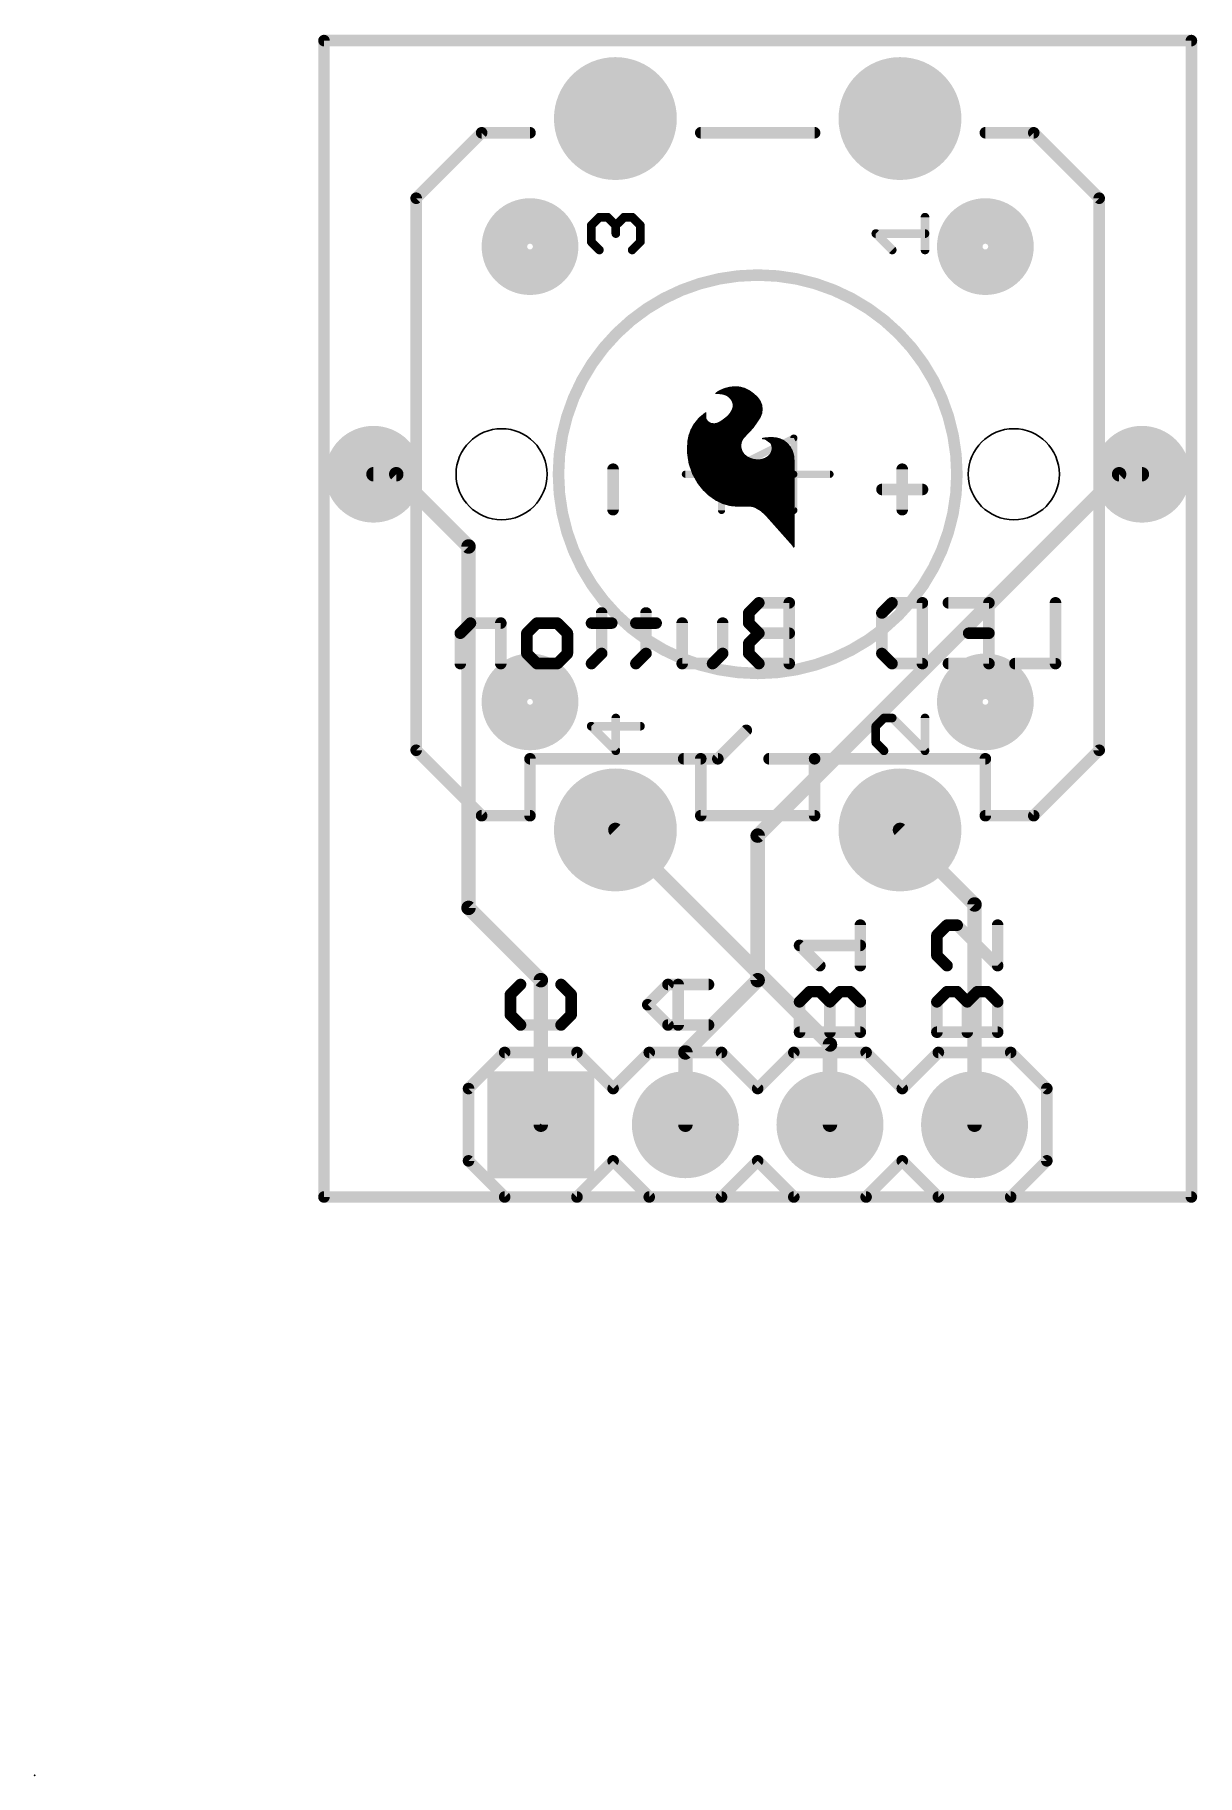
# Model space of a CAD drawing. Extents: x -5.1 to 15.3, y -10.2 to 20.4.
import ezdxf

# ---------------------------------------------------------------- set-up
doc = ezdxf.new("R2010")
doc.units = 0
for name, color, linetype in [('1', 12, 'CONTINUOUS'), ('16', 132, 'CONTINUOUS'), ('17', 110, 'CONTINUOUS'), ('20', 53, 'CONTINUOUS'), ('21', 41, 'CONTINUOUS'), ('22', 40, 'CONTINUOUS'), ('23', 53, 'CONTINUOUS'), ('24', 53, 'CONTINUOUS'), ('51', 53, 'CONTINUOUS')]:
    doc.layers.add(name, color=color, linetype=linetype)

# ---------------------------------------------------------------- blocks, each defined once
blk = doc.blocks.new('RECT')
blk.add_solid([(-0.5, -0.5), (0.5, -0.5), (-0.5, 0.5), (0.5, 0.5)])
blk = doc.blocks.new('SQUAREP')
blk.add_solid([(-0.5, -0.5), (0.5, -0.5), (-0.5, 0.5), (0.5, 0.5)])
blk = doc.blocks.new('ROUNDP')
at = {"const_width": 0.5}
blk.add_lwpolyline([(0, -0.25, 1), (0, 0.25, 1), (0, -0.25)], format="xyb", dxfattribs=at)

msp = doc.modelspace()

# ---------------------------------------------------------------- linework, layer by layer
at = {"layer": '1', "const_width": 0.254}
for points in [[(8.89, 2.68), (5.12, 6.45)], [(11.43, 5.14), (10.12, 6.45)], [(11.43, 1.27), (11.43, 5.14)], [(8.89, 1.27), (8.89, 2.68)]]:
    msp.add_lwpolyline(points, dxfattribs=at)
at = {"layer": '1', "const_width": 0.127}
for points in [[(5.1649, 6.4949, 1), (5.0751, 6.4051)], [(10.1649, 6.4949, 1), (10.0751, 6.4051)], [(11.4935, 5.14, 1), (11.3665, 5.14)], [(11.3851, 5.0951, 1), (11.4749, 5.1849)], [(8.9535, 2.68, 1), (8.8265, 2.68)], [(8.8451, 2.6351, 1), (8.9349, 2.7249)], [(8.8265, 1.27, 1), (8.9535, 1.27)], [(11.3665, 1.27, 1), (11.4935, 1.27)]]:
    msp.add_lwpolyline(points, format="xyb", dxfattribs=at)
at = {"layer": '16', "const_width": 0.254}
for points in [[(1.27, 12.7), (0.87, 12.7)], [(2.54, 11.43), (1.27, 12.7)], [(7.62, 6.35), (13.97, 12.7)], [(13.97, 12.7), (14.37, 12.7)], [(2.54, 5.08), (2.54, 11.43)], [(7.62, 3.81), (7.62, 6.35)], [(3.81, 3.81), (2.54, 5.08)], [(3.81, 1.27), (3.81, 3.81)], [(6.35, 2.54), (7.62, 3.81)], [(6.35, 1.27), (6.35, 2.54)]]:
    msp.add_lwpolyline(points, dxfattribs=at)
at = {"layer": '16', "const_width": 0.127}
for points in [[(0.87, 12.7635, 1), (0.87, 12.6365)], [(1.3149, 12.7449, 1), (1.2251, 12.6551)], [(1.27, 12.6365, 1), (1.27, 12.7635)], [(13.97, 12.7635, 1), (13.97, 12.6365)], [(14.0149, 12.6551, 1), (13.9251, 12.7449)], [(14.37, 12.6365, 1), (14.37, 12.7635)], [(2.6035, 11.43, 1), (2.4765, 11.43)], [(2.4951, 11.3851, 1), (2.5849, 11.4749)], [(7.6835, 6.35, 1), (7.5565, 6.35)], [(7.5751, 6.3949, 1), (7.6649, 6.3051)], [(2.5849, 5.1249, 1), (2.4951, 5.0351)], [(2.4765, 5.08, 1), (2.6035, 5.08)], [(3.8735, 3.81, 1), (3.7465, 3.81)], [(3.7651, 3.7651, 1), (3.8549, 3.8549)], [(7.5565, 3.81, 1), (7.6835, 3.81)], [(7.6649, 3.7651, 1), (7.5751, 3.8549)], [(6.4135, 2.54, 1), (6.2865, 2.54)], [(6.3051, 2.5849, 1), (6.3949, 2.4951)], [(3.7465, 1.27, 1), (3.8735, 1.27)], [(6.2865, 1.27, 1), (6.4135, 1.27)]]:
    msp.add_lwpolyline(points, format="xyb", dxfattribs=at)
at = {"layer": '20', "const_width": 0.2032}
for points in [[(15.24, 20.32), (0, 20.32)], [(0, 20.32), (0, 0)], [(15.24, 0), (15.24, 20.32)], [(0, 0), (15.24, 0)]]:
    msp.add_lwpolyline(points, dxfattribs=at)
at = {"layer": '20', "const_width": 0.1016}
for points in [[(0, 20.3708, 1), (0, 20.2692)], [(0.0508, 20.32, 1), (-0.0508, 20.32)], [(15.2908, 20.32, 1), (15.1892, 20.32)], [(15.24, 20.2692, 1), (15.24, 20.3708)], [(0, 0.0508, 1), (0, -0.0508)], [(-0.0508, 0, 1), (0.0508, 0)], [(15.1892, 0, 1), (15.2908, 0)], [(15.24, -0.0508, 1), (15.24, 0.0508)]]:
    msp.add_lwpolyline(points, format="xyb", dxfattribs=at)
at = {"layer": '20'}
for centre in [(3.12, 12.7), (12.12, 12.7)]:
    msp.add_circle(centre, 0.8, dxfattribs=at)
at = {"layer": '21'}
for points, const_width in [([(1.62, 17.55), (2.77, 18.7)], 0.2032), ([(2.77, 18.7), (3.62, 18.7)], 0.2032), ([(6.62, 18.7), (8.62, 18.7)], 0.2032), ([(11.62, 18.7), (12.47, 18.7)], 0.2032), ([(12.47, 18.7), (13.62, 17.55)], 0.2032), ([(1.62, 7.85), (1.62, 17.55)], 0.2032), ([(13.62, 17.55), (13.62, 7.85)], 0.2032), ([(4.6955, 17.0729), (4.8395, 17.2169)], 0.1524), ([(4.6955, 16.7847), (4.6955, 17.0729)], 0.1524), ([(4.8395, 17.2169), (4.9836, 17.2169)], 0.1524), ([(4.9836, 17.2169), (5.1276, 17.0729)], 0.1524), ([(5.1276, 17.0729), (5.2717, 17.2169)], 0.1524), ([(5.1276, 17.0729), (5.1276, 16.9288)], 0.1524), ([(5.2717, 17.2169), (5.4157, 17.2169)], 0.1524), ([(5.4157, 17.2169), (5.5598, 17.0729)], 0.1524), ([(5.5598, 17.0729), (5.5598, 16.7847)], 0.1524), ([(10.5598, 16.6407), (10.5598, 17.2169)], 0.1524), ([(4.8395, 16.6407), (4.6955, 16.7847)], 0.1524), ([(5.5598, 16.7847), (5.4157, 16.6407)], 0.1524), ([(9.9836, 16.6407), (9.6955, 16.9288)], 0.1524), ([(9.6955, 16.9288), (10.5598, 16.9288)], 0.1524), ([(8.255, 13.335), (6.985, 12.7)], 0.127), ([(6.985, 12.7), (6.985, 13.335)], 0.127), ([(8.255, 12.7), (8.255, 13.335)], 0.127), ([(5.0795, 12.0767), (5.0795, 12.7885)], 0.2032), ([(10.1595, 12.0767), (10.1595, 12.7885)], 0.2032), ([(6.985, 12.7), (6.35, 12.7)], 0.127), ([(6.985, 12.7), (8.255, 12.065)], 0.127), ([(6.985, 12.065), (6.985, 12.7)], 0.127), ([(8.255, 12.065), (8.255, 12.7)], 0.127), ([(8.255, 12.7), (8.89, 12.7)], 0.127), ([(9.8036, 12.4326), (10.5155, 12.4326)], 0.2032), ([(5.5598, 8.2729), (4.6955, 8.2729)], 0.1524), ([(4.6955, 8.2729), (5.1276, 7.8407)], 0.1524), ([(5.1276, 7.8407), (5.1276, 8.4169)], 0.1524), ([(9.8395, 8.4169), (9.6955, 8.2729)], 0.1524), ([(9.6955, 8.2729), (9.6955, 7.9847)], 0.1524), ([(9.9836, 8.4169), (9.8395, 8.4169)], 0.1524), ([(10.5598, 7.8407), (9.9836, 8.4169)], 0.1524), ([(10.5598, 8.4169), (10.5598, 7.8407)], 0.1524), ([(2.77, 6.7), (1.62, 7.85)], 0.2032), ([(9.6955, 7.9847), (9.8395, 7.8407)], 0.1524), ([(13.62, 7.85), (12.47, 6.7)], 0.2032), ([(6.62, 7.7), (3.62, 7.7)], 0.2032), ([(3.62, 7.7), (3.62, 6.7)], 0.2032), ([(6.62, 6.7), (6.62, 7.7)], 0.2032), ([(8.62, 6.7), (8.62, 7.7)], 0.2032), ([(8.62, 7.7), (11.62, 7.7)], 0.2032), ([(11.62, 7.7), (11.62, 6.7)], 0.2032), ([(3.62, 6.7), (2.77, 6.7)], 0.2032), ([(8.62, 6.7), (6.62, 6.7)], 0.2032), ([(12.47, 6.7), (11.62, 6.7)], 0.2032), ([(9.4234, 4.065), (9.4234, 4.7768)], 0.2032), ([(10.9466, 4.7768), (10.7687, 4.5989)], 0.2032), ([(10.7687, 4.5989), (10.7687, 4.2429)], 0.2032), ([(11.1246, 4.7768), (10.9466, 4.7768)], 0.2032), ([(11.8364, 4.065), (11.1246, 4.7768)], 0.2032), ([(11.8364, 4.7768), (11.8364, 4.065)], 0.2032), ([(8.7116, 4.065), (8.3557, 4.4209)], 0.2032), ([(8.3557, 4.4209), (9.4234, 4.4209)], 0.2032), ([(10.7687, 4.2429), (10.9466, 4.065)], 0.2032), ([(3.4536, 3.7344), (3.2757, 3.5565)], 0.2032), ([(4.3434, 3.5565), (4.1654, 3.7344)], 0.2032), ([(5.6887, 3.3785), (6.0446, 3.7344)], 0.2032), ([(6.0446, 3.7344), (6.7564, 3.7344)], 0.2032), ([(6.2225, 3.0226), (6.2225, 3.7344)], 0.2032), ([(8.3557, 3.4295), (8.5336, 3.6074)], 0.2032), ([(8.5336, 3.6074), (8.7116, 3.6074)], 0.2032), ([(8.7116, 3.6074), (8.8895, 3.4295)], 0.2032), ([(8.8895, 3.4295), (9.0675, 3.6074)], 0.2032), ([(9.0675, 3.6074), (9.2454, 3.6074)], 0.2032), ([(9.2454, 3.6074), (9.4234, 3.4295)], 0.2032), ([(10.7687, 3.4295), (10.9466, 3.6074)], 0.2032), ([(10.9466, 3.6074), (11.1246, 3.6074)], 0.2032), ([(11.1246, 3.6074), (11.3025, 3.4295)], 0.2032), ([(11.3025, 3.4295), (11.4805, 3.6074)], 0.2032), ([(11.4805, 3.6074), (11.6585, 3.6074)], 0.2032), ([(11.6585, 3.6074), (11.8364, 3.4295)], 0.2032), ([(3.2757, 3.5565), (3.2757, 3.2006)], 0.2032), ([(4.3434, 3.2006), (4.3434, 3.5565)], 0.2032), ([(6.0446, 3.0226), (5.6887, 3.3785)], 0.2032), ([(8.3557, 2.8956), (8.3557, 3.4295)], 0.2032), ([(8.8895, 2.8956), (8.8895, 3.4295)], 0.2032), ([(9.4234, 3.4295), (9.4234, 2.8956)], 0.2032), ([(10.7687, 2.8956), (10.7687, 3.4295)], 0.2032), ([(11.3025, 2.8956), (11.3025, 3.4295)], 0.2032), ([(11.8364, 3.4295), (11.8364, 2.8956)], 0.2032), ([(3.2757, 3.2006), (3.4536, 3.0226)], 0.2032), ([(3.4536, 3.0226), (4.1654, 3.0226)], 0.2032), ([(4.1654, 3.0226), (4.3434, 3.2006)], 0.2032), ([(6.7564, 3.0226), (6.0446, 3.0226)], 0.2032), ([(9.4234, 2.8956), (8.3557, 2.8956)], 0.2032), ([(11.8364, 2.8956), (10.7687, 2.8956)], 0.2032), ([(3.175, 2.54), (2.54, 1.905)], 0.2032), ([(3.175, 2.54), (4.445, 2.54)], 0.2032), ([(4.445, 2.54), (5.08, 1.905)], 0.2032), ([(5.08, 1.905), (5.715, 2.54)], 0.2032), ([(5.715, 2.54), (6.985, 2.54)], 0.2032), ([(6.985, 2.54), (7.62, 1.905)], 0.2032), ([(7.62, 1.905), (8.255, 2.54)], 0.2032), ([(8.255, 2.54), (9.525, 2.54)], 0.2032), ([(9.525, 2.54), (10.16, 1.905)], 0.2032), ([(10.795, 2.54), (10.16, 1.905)], 0.2032), ([(10.795, 2.54), (12.065, 2.54)], 0.2032), ([(12.065, 2.54), (12.7, 1.905)], 0.2032), ([(2.54, 1.905), (2.54, 0.635)], 0.2032), ([(12.7, 1.905), (12.7, 0.635)], 0.2032), ([(2.54, 0.635), (3.175, 0)], 0.2032), ([(5.08, 0.635), (4.445, 0)], 0.2032), ([(5.715, 0), (5.08, 0.635)], 0.2032), ([(7.62, 0.635), (6.985, 0)], 0.2032), ([(8.255, 0), (7.62, 0.635)], 0.2032), ([(10.16, 0.635), (9.525, 0)], 0.2032), ([(10.16, 0.635), (10.795, 0)], 0.2032), ([(12.7, 0.635), (12.065, 0)], 0.2032), ([(4.445, 0), (3.175, 0)], 0.2032), ([(6.985, 0), (5.715, 0)], 0.2032), ([(9.525, 0), (8.255, 0)], 0.2032), ([(12.065, 0), (10.795, 0)], 0.2032)]:
    msp.add_lwpolyline(points, dxfattribs=dict(at, const_width=const_width))
for points, const_width in [([(2.77, 18.7508, 1), (2.77, 18.6492)], 0.1016), ([(2.8059, 18.6641, 1), (2.7341, 18.7359)], 0.1016), ([(3.62, 18.6492, 1), (3.62, 18.7508)], 0.1016), ([(6.62, 18.7508, 1), (6.62, 18.6492)], 0.1016), ([(8.62, 18.6492, 1), (8.62, 18.7508)], 0.1016), ([(11.62, 18.7508, 1), (11.62, 18.6492)], 0.1016), ([(12.5059, 18.7359, 1), (12.4341, 18.6641)], 0.1016), ([(12.47, 18.6492, 1), (12.47, 18.7508)], 0.1016), ([(1.6708, 17.55, 1), (1.5692, 17.55)], 0.1016), ([(1.5841, 17.5859, 1), (1.6559, 17.5141)], 0.1016), ([(3.62, 16.3, 1), (3.62, 17.1, 1), (3.62, 16.3)], 0.9), ([(11.62, 16.3, 1), (11.62, 17.1, 1), (11.62, 16.3)], 0.9), ([(13.6708, 17.55, 1), (13.5692, 17.55)], 0.1016), ([(13.5841, 17.5141, 1), (13.6559, 17.5859)], 0.1016), ([(4.6685, 17.0998, 1), (4.7224, 17.0459)], 0.0762), ([(4.7336, 17.0729, 1), (4.6574, 17.0729)], 0.0762), ([(4.8395, 17.255, 1), (4.8395, 17.1788)], 0.0762), ([(4.8665, 17.19, 1), (4.8126, 17.2438)], 0.0762), ([(5.0105, 17.2438, 1), (4.9566, 17.19)], 0.0762), ([(4.9836, 17.1788, 1), (4.9836, 17.255)], 0.0762), ([(5.1657, 17.0729, 1), (5.0895, 17.0729)], 0.0762), ([(5.1007, 17.0998, 1), (5.1546, 17.0459)], 0.0762), ([(5.1007, 17.0459, 1), (5.1546, 17.0998)], 0.0762), ([(5.2717, 17.255, 1), (5.2717, 17.1788)], 0.0762), ([(5.2986, 17.19, 1), (5.2447, 17.2438)], 0.0762), ([(5.4427, 17.2438, 1), (5.3888, 17.19)], 0.0762), ([(5.4157, 17.1788, 1), (5.4157, 17.255)], 0.0762), ([(5.5979, 17.0729, 1), (5.5217, 17.0729)], 0.0762), ([(5.5329, 17.0459, 1), (5.5867, 17.0998)], 0.0762), ([(10.5979, 17.2169, 1), (10.5217, 17.2169)], 0.0762), ([(4.7224, 16.8117, 1), (4.6685, 16.7578)], 0.0762), ([(4.6574, 16.7847, 1), (4.7336, 16.7847)], 0.0762), ([(5.0895, 16.9288, 1), (5.1657, 16.9288)], 0.0762), ([(5.5217, 16.7847, 1), (5.5979, 16.7847)], 0.0762), ([(5.5867, 16.7578, 1), (5.5329, 16.8117)], 0.0762), ([(9.7224, 16.9557, 1), (9.6685, 16.9019)], 0.0762), ([(9.6955, 16.9669, 1), (9.6955, 16.8907)], 0.0762), ([(10.5598, 16.8907, 1), (10.5598, 16.9669)], 0.0762), ([(4.8126, 16.6137, 1), (4.8665, 16.6676)], 0.0762), ([(5.3888, 16.6676, 1), (5.4427, 16.6137)], 0.0762), ([(9.9566, 16.6137, 1), (10.0105, 16.6676)], 0.0762), ([(10.5217, 16.6407, 1), (10.5979, 16.6407)], 0.0762), ([(7.62, 9.2, 1), (7.62, 16.2, 1), (7.62, 9.2)], 0.2032), ([(7.0168, 13.335, 1), (6.9533, 13.335)], 0.0635), ([(8.2868, 13.335, 1), (8.2233, 13.335)], 0.0635), ([(8.2692, 13.3066, 1), (8.2408, 13.3634)], 0.0635), ([(5.1303, 12.7885, 1), (5.0287, 12.7885)], 0.1016), ([(10.2103, 12.7885, 1), (10.1087, 12.7885)], 0.1016), ([(6.35, 12.7318, 1), (6.35, 12.6683)], 0.0635), ([(6.9992, 12.7284, 1), (6.9708, 12.6716)], 0.0635), ([(7.0168, 12.7, 1), (6.9533, 12.7)], 0.0635), ([(6.9708, 12.7284, 1), (6.9992, 12.6716)], 0.0635), ([(6.9533, 12.7, 1), (7.0168, 12.7)], 0.0635), ([(6.985, 12.6683, 1), (6.985, 12.7318)], 0.0635), ([(8.255, 12.7318, 1), (8.255, 12.6683)], 0.0635), ([(8.2868, 12.7, 1), (8.2233, 12.7)], 0.0635), ([(8.2233, 12.7, 1), (8.2868, 12.7)], 0.0635), ([(8.89, 12.6683, 1), (8.89, 12.7318)], 0.0635), ([(9.8036, 12.4834, 1), (9.8036, 12.3818)], 0.1016), ([(10.5155, 12.3818, 1), (10.5155, 12.4834)], 0.1016), ([(5.0287, 12.0767, 1), (5.1303, 12.0767)], 0.1016), ([(6.9533, 12.065, 1), (7.0168, 12.065)], 0.0635), ([(8.2233, 12.065, 1), (8.2868, 12.065)], 0.0635), ([(8.2408, 12.0366, 1), (8.2692, 12.0934)], 0.0635), ([(10.1087, 12.0767, 1), (10.2103, 12.0767)], 0.1016), ([(3.62, 8.3, 1), (3.62, 9.1, 1), (3.62, 8.3)], 0.9), ([(11.62, 8.3, 1), (11.62, 9.1, 1), (11.62, 8.3)], 0.9), ([(4.7224, 8.2998, 1), (4.6685, 8.2459)], 0.0762), ([(4.6955, 8.311, 1), (4.6955, 8.2348)], 0.0762), ([(5.1657, 8.4169, 1), (5.0895, 8.4169)], 0.0762), ([(5.5598, 8.2348, 1), (5.5598, 8.311)], 0.0762), ([(9.6685, 8.2998, 1), (9.7224, 8.2459)], 0.0762), ([(9.7336, 8.2729, 1), (9.6574, 8.2729)], 0.0762), ([(9.8395, 8.455, 1), (9.8395, 8.3788)], 0.0762), ([(9.8665, 8.39, 1), (9.8126, 8.4438)], 0.0762), ([(10.0105, 8.4438, 1), (9.9566, 8.39)], 0.0762), ([(9.9836, 8.3788, 1), (9.9836, 8.455)], 0.0762), ([(10.5979, 8.4169, 1), (10.5217, 8.4169)], 0.0762), ([(1.6559, 7.8859, 1), (1.5841, 7.8141)], 0.1016), ([(9.7224, 8.0117, 1), (9.6685, 7.9578)], 0.0762), ([(9.6574, 7.9847, 1), (9.7336, 7.9847)], 0.0762), ([(13.6559, 7.8141, 1), (13.5841, 7.8859)], 0.1016), ([(1.5692, 7.85, 1), (1.6708, 7.85)], 0.1016), ([(3.62, 7.7508, 1), (3.62, 7.6492)], 0.1016), ([(3.6708, 7.7, 1), (3.5692, 7.7)], 0.1016), ([(5.0895, 7.8407, 1), (5.1657, 7.8407)], 0.0762), ([(5.1007, 7.8137, 1), (5.1546, 7.8676)], 0.0762), ([(6.6708, 7.7, 1), (6.5692, 7.7)], 0.1016), ([(6.62, 7.6492, 1), (6.62, 7.7508)], 0.1016), ([(8.6708, 7.7, 1), (8.5692, 7.7)], 0.1016), ([(8.62, 7.7508, 1), (8.62, 7.6492)], 0.1016), ([(9.8126, 7.8137, 1), (9.8665, 7.8676)], 0.0762), ([(10.5217, 7.8407, 1), (10.5979, 7.8407)], 0.0762), ([(10.5329, 7.8137, 1), (10.5867, 7.8676)], 0.0762), ([(11.6708, 7.7, 1), (11.5692, 7.7)], 0.1016), ([(11.62, 7.6492, 1), (11.62, 7.7508)], 0.1016), ([(13.5692, 7.85, 1), (13.6708, 7.85)], 0.1016), ([(2.77, 6.7508, 1), (2.77, 6.6492)], 0.1016), ([(2.7341, 6.6641, 1), (2.8059, 6.7359)], 0.1016), ([(3.5692, 6.7, 1), (3.6708, 6.7)], 0.1016), ([(3.62, 6.6492, 1), (3.62, 6.7508)], 0.1016), ([(6.62, 6.7508, 1), (6.62, 6.6492)], 0.1016), ([(6.5692, 6.7, 1), (6.6708, 6.7)], 0.1016), ([(8.5692, 6.7, 1), (8.6708, 6.7)], 0.1016), ([(8.62, 6.6492, 1), (8.62, 6.7508)], 0.1016), ([(11.62, 6.7508, 1), (11.62, 6.6492)], 0.1016), ([(11.5692, 6.7, 1), (11.6708, 6.7)], 0.1016), ([(12.4341, 6.7359, 1), (12.5059, 6.6641)], 0.1016), ([(12.47, 6.6492, 1), (12.47, 6.7508)], 0.1016), ([(9.4742, 4.7768, 1), (9.3726, 4.7768)], 0.1016), ([(10.8195, 4.5989, 1), (10.7179, 4.5989)], 0.1016), ([(10.7328, 4.6348, 1), (10.8046, 4.5629)], 0.1016), ([(10.9466, 4.8276, 1), (10.9466, 4.726)], 0.1016), ([(10.9826, 4.7409, 1), (10.9107, 4.8127)], 0.1016), ([(11.1605, 4.8127, 1), (11.0887, 4.7409)], 0.1016), ([(11.1246, 4.726, 1), (11.1246, 4.8276)], 0.1016), ([(11.8872, 4.7768, 1), (11.7856, 4.7768)], 0.1016), ([(8.3916, 4.4568, 1), (8.3198, 4.385)], 0.1016), ([(8.3557, 4.4717, 1), (8.3557, 4.3701)], 0.1016), ([(9.4234, 4.3701, 1), (9.4234, 4.4717)], 0.1016), ([(10.8046, 4.2789, 1), (10.7328, 4.207)], 0.1016), ([(10.7179, 4.2429, 1), (10.8195, 4.2429)], 0.1016), ([(8.6757, 4.0291, 1), (8.7475, 4.1009)], 0.1016), ([(9.3726, 4.065, 1), (9.4742, 4.065)], 0.1016), ([(10.9107, 4.0291, 1), (10.9826, 4.1009)], 0.1016), ([(11.7856, 4.065, 1), (11.8872, 4.065)], 0.1016), ([(11.8005, 4.0291, 1), (11.8723, 4.1009)], 0.1016), ([(3.4896, 3.6985, 1), (3.4177, 3.7703)], 0.1016), ([(4.2014, 3.7703, 1), (4.1295, 3.6985)], 0.1016), ([(6.0446, 3.7852, 1), (6.0446, 3.6836)], 0.1016), ([(6.0805, 3.6985, 1), (6.0087, 3.7703)], 0.1016), ([(6.2733, 3.7344, 1), (6.1717, 3.7344)], 0.1016), ([(6.7564, 3.6836, 1), (6.7564, 3.7852)], 0.1016), ([(8.5336, 3.6582, 1), (8.5336, 3.5566)], 0.1016), ([(8.5696, 3.5715, 1), (8.4977, 3.6433)], 0.1016), ([(8.7475, 3.6433, 1), (8.6757, 3.5715)], 0.1016), ([(8.7116, 3.5566, 1), (8.7116, 3.6582)], 0.1016), ([(9.0675, 3.6582, 1), (9.0675, 3.5566)], 0.1016), ([(9.1034, 3.5715, 1), (9.0316, 3.6433)], 0.1016), ([(9.2814, 3.6433, 1), (9.2095, 3.5715)], 0.1016), ([(9.2454, 3.5566, 1), (9.2454, 3.6582)], 0.1016), ([(10.9466, 3.6582, 1), (10.9466, 3.5566)], 0.1016), ([(10.9826, 3.5715, 1), (10.9107, 3.6433)], 0.1016), ([(11.1605, 3.6433, 1), (11.0887, 3.5715)], 0.1016), ([(11.1246, 3.5566, 1), (11.1246, 3.6582)], 0.1016), ([(11.4805, 3.6582, 1), (11.4805, 3.5566)], 0.1016), ([(11.5164, 3.5715, 1), (11.4446, 3.6433)], 0.1016), ([(11.6944, 3.6433, 1), (11.6225, 3.5715)], 0.1016), ([(11.6585, 3.5566, 1), (11.6585, 3.6582)], 0.1016), ([(3.3265, 3.5565, 1), (3.2249, 3.5565)], 0.1016), ([(3.2398, 3.5924, 1), (3.3116, 3.5205)], 0.1016), ([(4.3942, 3.5565, 1), (4.2926, 3.5565)], 0.1016), ([(4.3075, 3.5205, 1), (4.3793, 3.5924)], 0.1016), ([(5.7246, 3.4144, 1), (5.6528, 3.3426)], 0.1016), ([(5.6528, 3.4144, 1), (5.7246, 3.3426)], 0.1016), ([(8.4065, 3.4295, 1), (8.3049, 3.4295)], 0.1016), ([(8.3198, 3.4654, 1), (8.3916, 3.3935)], 0.1016), ([(8.9403, 3.4295, 1), (8.8387, 3.4295)], 0.1016), ([(8.8536, 3.4654, 1), (8.9255, 3.3935)], 0.1016), ([(8.8536, 3.3935, 1), (8.9255, 3.4654)], 0.1016), ([(9.4742, 3.4295, 1), (9.3726, 3.4295)], 0.1016), ([(9.3875, 3.3935, 1), (9.4593, 3.4654)], 0.1016), ([(10.8195, 3.4295, 1), (10.7179, 3.4295)], 0.1016), ([(10.7328, 3.4654, 1), (10.8046, 3.3935)], 0.1016), ([(11.3533, 3.4295, 1), (11.2517, 3.4295)], 0.1016), ([(11.2666, 3.4654, 1), (11.3385, 3.3935)], 0.1016), ([(11.2666, 3.3935, 1), (11.3385, 3.4654)], 0.1016), ([(11.8872, 3.4295, 1), (11.7856, 3.4295)], 0.1016), ([(11.8005, 3.3935, 1), (11.8723, 3.4654)], 0.1016), ([(3.3116, 3.2365, 1), (3.2398, 3.1646)], 0.1016), ([(3.2249, 3.2006, 1), (3.3265, 3.2006)], 0.1016), ([(3.4536, 3.0734, 1), (3.4536, 2.9718)], 0.1016), ([(3.4177, 2.9867, 1), (3.4896, 3.0585)], 0.1016), ([(4.1295, 3.0585, 1), (4.2014, 2.9867)], 0.1016), ([(4.1654, 2.9718, 1), (4.1654, 3.0734)], 0.1016), ([(4.2926, 3.2006, 1), (4.3942, 3.2006)], 0.1016), ([(4.3793, 3.1646, 1), (4.3075, 3.2365)], 0.1016), ([(6.0446, 3.0734, 1), (6.0446, 2.9718)], 0.1016), ([(6.0087, 2.9867, 1), (6.0805, 3.0585)], 0.1016), ([(6.1717, 3.0226, 1), (6.2733, 3.0226)], 0.1016), ([(6.7564, 2.9718, 1), (6.7564, 3.0734)], 0.1016), ([(8.3557, 2.9464, 1), (8.3557, 2.8448)], 0.1016), ([(8.3049, 2.8956, 1), (8.4065, 2.8956)], 0.1016), ([(8.8387, 2.8956, 1), (8.9403, 2.8956)], 0.1016), ([(9.3726, 2.8956, 1), (9.4742, 2.8956)], 0.1016), ([(9.4234, 2.8448, 1), (9.4234, 2.9464)], 0.1016), ([(10.7687, 2.9464, 1), (10.7687, 2.8448)], 0.1016), ([(10.7179, 2.8956, 1), (10.8195, 2.8956)], 0.1016), ([(11.2517, 2.8956, 1), (11.3533, 2.8956)], 0.1016), ([(11.7856, 2.8956, 1), (11.8872, 2.8956)], 0.1016), ([(11.8364, 2.8448, 1), (11.8364, 2.9464)], 0.1016), ([(3.175, 2.5908, 1), (3.175, 2.4892)], 0.1016), ([(3.2109, 2.5041, 1), (3.1391, 2.5759)], 0.1016), ([(4.4809, 2.5759, 1), (4.4091, 2.5041)], 0.1016), ([(4.445, 2.4892, 1), (4.445, 2.5908)], 0.1016), ([(5.715, 2.5908, 1), (5.715, 2.4892)], 0.1016), ([(5.7509, 2.5041, 1), (5.6791, 2.5759)], 0.1016), ([(7.0209, 2.5759, 1), (6.9491, 2.5041)], 0.1016), ([(6.985, 2.4892, 1), (6.985, 2.5908)], 0.1016), ([(8.255, 2.5908, 1), (8.255, 2.4892)], 0.1016), ([(8.2909, 2.5041, 1), (8.2191, 2.5759)], 0.1016), ([(9.5609, 2.5759, 1), (9.4891, 2.5041)], 0.1016), ([(9.525, 2.4892, 1), (9.525, 2.5908)], 0.1016), ([(10.795, 2.5908, 1), (10.795, 2.4892)], 0.1016), ([(10.8309, 2.5041, 1), (10.7591, 2.5759)], 0.1016), ([(12.1009, 2.5759, 1), (12.0291, 2.5041)], 0.1016), ([(12.065, 2.4892, 1), (12.065, 2.5908)], 0.1016), ([(2.5908, 1.905, 1), (2.4892, 1.905)], 0.1016), ([(2.5041, 1.9409, 1), (2.5759, 1.8691)], 0.1016), ([(5.0441, 1.9409, 1), (5.1159, 1.8691)], 0.1016), ([(5.0441, 1.8691, 1), (5.1159, 1.9409)], 0.1016), ([(7.5841, 1.9409, 1), (7.6559, 1.8691)], 0.1016), ([(7.5841, 1.8691, 1), (7.6559, 1.9409)], 0.1016), ([(10.1241, 1.9409, 1), (10.1959, 1.8691)], 0.1016), ([(10.1241, 1.8691, 1), (10.1959, 1.9409)], 0.1016), ([(12.7508, 1.905, 1), (12.6492, 1.905)], 0.1016), ([(12.6641, 1.8691, 1), (12.7359, 1.9409)], 0.1016), ([(2.5759, 0.6709, 1), (2.5041, 0.5991)], 0.1016), ([(2.4892, 0.635, 1), (2.5908, 0.635)], 0.1016), ([(5.1159, 0.6709, 1), (5.0441, 0.5991)], 0.1016), ([(5.1159, 0.5991, 1), (5.0441, 0.6709)], 0.1016), ([(7.6559, 0.6709, 1), (7.5841, 0.5991)], 0.1016), ([(7.6559, 0.5991, 1), (7.5841, 0.6709)], 0.1016), ([(10.1959, 0.6709, 1), (10.1241, 0.5991)], 0.1016), ([(10.1959, 0.5991, 1), (10.1241, 0.6709)], 0.1016), ([(12.6492, 0.635, 1), (12.7508, 0.635)], 0.1016), ([(12.7359, 0.5991, 1), (12.6641, 0.6709)], 0.1016), ([(3.175, 0.0508, 1), (3.175, -0.0508)], 0.1016), ([(3.1391, -0.0359, 1), (3.2109, 0.0359)], 0.1016), ([(4.4091, 0.0359, 1), (4.4809, -0.0359)], 0.1016), ([(4.445, -0.0508, 1), (4.445, 0.0508)], 0.1016), ([(5.715, 0.0508, 1), (5.715, -0.0508)], 0.1016), ([(5.6791, -0.0359, 1), (5.7509, 0.0359)], 0.1016), ([(6.9491, 0.0359, 1), (7.0209, -0.0359)], 0.1016), ([(6.985, -0.0508, 1), (6.985, 0.0508)], 0.1016), ([(8.255, 0.0508, 1), (8.255, -0.0508)], 0.1016), ([(8.2191, -0.0359, 1), (8.2909, 0.0359)], 0.1016), ([(9.4891, 0.0359, 1), (9.5609, -0.0359)], 0.1016), ([(9.525, -0.0508, 1), (9.525, 0.0508)], 0.1016), ([(10.795, 0.0508, 1), (10.795, -0.0508)], 0.1016), ([(10.7591, -0.0359, 1), (10.8309, 0.0359)], 0.1016), ([(12.0291, 0.0359, 1), (12.1009, -0.0359)], 0.1016), ([(12.065, -0.0508, 1), (12.065, 0.0508)], 0.1016)]:
    msp.add_lwpolyline(points, format="xyb", dxfattribs=dict(at, const_width=const_width))
at = {"layer": '22'}
for points, const_width in [([(6.9494, 14.1199), (6.8884, 14.1199)], 0.0254), ([(6.8884, 14.1199), (6.8885, 14.1199)], 0.0254), ([(6.8885, 14.1199), (6.891, 14.1224)], 0.0254), ([(6.891, 14.1224), (6.9345, 14.1562)], 0.0254), ([(6.891, 14.1224), (7.53, 14.1224)], 0.0254), ([(6.9237, 14.1478), (7.4948, 14.1478)], 0.0254), ([(6.9345, 14.1562), (6.9849, 14.1783)], 0.0254), ([(7.0023, 14.114), (6.9494, 14.1199)], 0.0254), ([(6.9733, 14.1732), (7.4548, 14.1732)], 0.0254), ([(6.9849, 14.1783), (7.0205, 14.1935)], 0.0254), ([(7.0535, 14.0995), (7.0023, 14.114)], 0.0254), ([(7.0205, 14.1935), (7.0434, 14.2037)], 0.0254), ([(7.032, 14.1986), (7.4038, 14.1986)], 0.0254), ([(7.0434, 14.2037), (7.1312, 14.2256)], 0.0254), ([(7.1043, 14.0725), (7.0535, 14.0995)], 0.0254), ([(7.0582, 14.097), (7.5611, 14.097)], 0.0254), ([(7.1463, 14.0333), (7.1043, 14.0725)], 0.0254), ([(7.1053, 14.0716), (7.5879, 14.0716)], 0.0254), ([(7.1246, 14.224), (7.321, 14.224)], 0.0254), ([(7.1312, 14.2256), (7.2212, 14.2342)], 0.0254), ([(7.2212, 14.2342), (7.3081, 14.2276)], 0.0254), ([(7.3081, 14.2276), (7.3921, 14.2044)], 0.0254), ([(7.3921, 14.2044), (7.4701, 14.1656)], 0.0254), ([(7.4701, 14.1656), (7.5478, 14.1096)], 0.0254), ([(7.5478, 14.1096), (7.6174, 14.0437)], 0.0254), ([(6.5929, 13.6849), (6.7055, 13.777)], 0.0254), ([(6.693, 13.7668), (6.7055, 13.7668)], 0.0254), ([(6.7055, 13.777), (6.7055, 13.6881)], 0.0254), ([(7.101, 13.7219), (7.1373, 13.7643)], 0.0254), ([(7.1324, 14.0462), (7.6148, 14.0462)], 0.0254), ([(7.1373, 13.7643), (7.1666, 13.8118)], 0.0254), ([(7.1388, 13.7668), (7.6859, 13.7668)], 0.0254), ([(7.1766, 13.9844), (7.1463, 14.0333)], 0.0254), ([(7.154, 14.0208), (7.6338, 14.0208)], 0.0254), ([(7.1545, 13.7922), (7.6894, 13.7922)], 0.0254), ([(7.1666, 13.8118), (7.1881, 13.8633)], 0.0254), ([(7.169, 13.8176), (7.6928, 13.8176)], 0.0254), ([(7.1698, 13.9954), (7.6519, 13.9954)], 0.0254), ([(7.1932, 13.9294), (7.1766, 13.9844)], 0.0254), ([(7.1796, 13.843), (7.6956, 13.843)], 0.0254), ([(7.181, 13.97), (7.6657, 13.97)], 0.0254), ([(7.1881, 13.8633), (7.1946, 13.896)], 0.0254), ([(7.1886, 13.9446), (7.6755, 13.9446)], 0.0254), ([(7.1891, 13.8684), (7.6926, 13.8684)], 0.0254), ([(7.1946, 13.896), (7.1932, 13.9294)], 0.0254), ([(7.1936, 13.9192), (7.6853, 13.9192)], 0.0254), ([(7.1942, 13.8938), (7.6897, 13.8938)], 0.0254), ([(7.6174, 14.0437), (7.6605, 13.9833)], 0.0254), ([(7.686, 13.7669), (7.658, 13.6982)], 0.0254), ([(7.6605, 13.9833), (7.6873, 13.9141)], 0.0254), ([(7.6959, 13.8404), (7.686, 13.7669)], 0.0254), ([(7.6873, 13.9141), (7.6959, 13.8404)], 0.0254), ([(6.4164, 13.378), (6.4522, 13.4778)], 0.0254), ([(6.4465, 13.462), (7.4825, 13.462)], 0.0254), ([(6.4522, 13.4778), (6.5023, 13.5712)], 0.0254), ([(6.4573, 13.4874), (7.5064, 13.4874)], 0.0254), ([(6.471, 13.5128), (7.5304, 13.5128)], 0.0254), ([(6.4846, 13.5382), (7.5501, 13.5382)], 0.0254), ([(6.4982, 13.5636), (7.5672, 13.5636)], 0.0254), ([(6.5023, 13.5712), (6.5929, 13.6849)], 0.0254), ([(6.5165, 13.589), (6.8021, 13.589)], 0.0254), ([(6.5367, 13.6144), (6.7559, 13.6144)], 0.0254), ([(6.557, 13.6398), (6.7296, 13.6398)], 0.0254), ([(6.5772, 13.6652), (6.711, 13.6652)], 0.0254), ([(6.5999, 13.6906), (6.7055, 13.6906)], 0.0254), ([(6.6309, 13.716), (6.7055, 13.716)], 0.0254), ([(6.662, 13.7414), (6.7055, 13.7414)], 0.0254), ([(6.7055, 13.6881), (6.7075, 13.6736)], 0.0254), ([(6.7075, 13.6736), (6.7132, 13.6601)], 0.0254), ([(6.7132, 13.6601), (6.7428, 13.6234)], 0.0254), ([(6.7428, 13.6234), (6.7817, 13.5966)], 0.0254), ([(6.7817, 13.5966), (6.8021, 13.589)], 0.0254), ([(6.8021, 13.589), (6.8593, 13.5829)], 0.0254), ([(6.8593, 13.5829), (6.9159, 13.5933)], 0.0254), ([(6.8926, 13.589), (7.5843, 13.589)], 0.0254), ([(6.9159, 13.5933), (6.9672, 13.6195)], 0.0254), ([(6.9572, 13.6144), (7.6015, 13.6144)], 0.0254), ([(6.9672, 13.6195), (7.0586, 13.6855)], 0.0254), ([(6.9953, 13.6398), (7.6186, 13.6398)], 0.0254), ([(7.0305, 13.6652), (7.6357, 13.6652)], 0.0254), ([(7.0586, 13.6855), (7.101, 13.7219)], 0.0254), ([(7.0645, 13.6906), (7.6529, 13.6906)], 0.0254), ([(7.0941, 13.716), (7.6652, 13.716)], 0.0254), ([(7.1177, 13.7414), (7.6756, 13.7414)], 0.0254), ([(7.5394, 13.5224), (7.3939, 13.368)], 0.0254), ([(7.658, 13.6982), (7.5394, 13.5224)], 0.0254), ([(6.3897, 13.0812), (6.3957, 13.274)], 0.0254), ([(6.392, 13.1572), (7.3236, 13.1572)], 0.0254), ([(6.3928, 13.1826), (7.3216, 13.1826)], 0.0254), ([(6.3936, 13.208), (7.3197, 13.208)], 0.0254), ([(6.3944, 13.2334), (7.3234, 13.2334)], 0.0254), ([(6.3952, 13.2588), (7.3281, 13.2588)], 0.0254), ([(6.3957, 13.274), (6.4164, 13.378)], 0.0254), ([(6.3977, 13.2842), (7.337, 13.2842)], 0.0254), ([(6.4028, 13.3096), (7.3492, 13.3096)], 0.0254), ([(6.4078, 13.335), (7.3658, 13.335)], 0.0254), ([(6.4129, 13.3604), (7.3874, 13.3604)], 0.0254), ([(6.4192, 13.3858), (7.4107, 13.3858)], 0.0254), ([(6.4283, 13.4112), (7.4346, 13.4112)], 0.0254), ([(6.4374, 13.4366), (7.4586, 13.4366)], 0.0254), ([(7.3301, 13.2698), (7.3194, 13.2117)], 0.0254), ([(7.3194, 13.2117), (7.324, 13.1528)], 0.0254), ([(7.324, 13.1528), (7.3436, 13.0971)], 0.0254), ([(7.3556, 13.3231), (7.3301, 13.2698)], 0.0254), ([(7.3939, 13.368), (7.3556, 13.3231)], 0.0254), ([(7.7088, 13.3274), (7.7571, 13.335)], 0.0254), ([(7.7265, 13.3291), (7.7088, 13.3274)], 0.0254), ([(7.7439, 13.3256), (7.7265, 13.3291)], 0.0254), ([(7.7596, 13.3172), (7.7439, 13.3256)], 0.0254), ([(7.7571, 13.335), (7.8511, 13.3424)], 0.0254), ([(7.7571, 13.335), (7.9451, 13.335)], 0.0254), ([(7.8435, 13.2563), (7.7596, 13.3172)], 0.0254), ([(7.7701, 13.3096), (8.0291, 13.3096)], 0.0254), ([(7.8051, 13.2842), (8.0802, 13.2842)], 0.0254), ([(7.8401, 13.2588), (8.1128, 13.2588)], 0.0254), ([(7.8573, 13.2429), (7.8435, 13.2563)], 0.0254), ([(7.8511, 13.3424), (7.9451, 13.335)], 0.0254), ([(7.8663, 13.2258), (7.8573, 13.2429)], 0.0254), ([(7.8623, 13.2334), (8.1425, 13.2334)], 0.0254), ([(7.8762, 13.1813), (7.8663, 13.2258)], 0.0254), ([(7.8703, 13.208), (8.1642, 13.208)], 0.0254), ([(7.8759, 13.1826), (8.1852, 13.1826)], 0.0254), ([(7.8762, 13.1357), (7.8762, 13.1813)], 0.0254), ([(7.8762, 13.1572), (8.1991, 13.1572)], 0.0254), ([(7.9451, 13.335), (8.015, 13.3166)], 0.0254), ([(8.015, 13.3166), (8.0798, 13.2845)], 0.0254), ([(8.0798, 13.2845), (8.1368, 13.2401)], 0.0254), ([(8.1368, 13.2401), (8.1838, 13.1851)], 0.0254), ([(8.1838, 13.1851), (8.2239, 13.1119)], 0.0254), ([(6.4185, 12.8905), (6.3897, 13.0812)], 0.0254), ([(6.3897, 13.081), (7.3546, 13.081)], 0.0254), ([(6.3905, 13.1064), (7.3403, 13.1064)], 0.0254), ([(6.3913, 13.1318), (7.3314, 13.1318)], 0.0254), ([(6.3935, 13.0556), (7.372, 13.0556)], 0.0254), ([(6.3974, 13.0302), (7.3981, 13.0302)], 0.0254), ([(6.4012, 13.0048), (7.4313, 13.0048)], 0.0254), ([(6.4051, 12.9794), (7.4785, 12.9794)], 0.0254), ([(6.4089, 12.954), (7.5702, 12.954)], 0.0254), ([(6.4128, 12.9286), (8.2549, 12.9286)], 0.0254), ([(6.4166, 12.9032), (8.2549, 12.9032)], 0.0254), ([(6.4813, 12.7081), (6.4185, 12.8905)], 0.0254), ([(6.4229, 12.8778), (8.2549, 12.8778)], 0.0254), ([(6.4316, 12.8524), (8.2549, 12.8524)], 0.0254), ([(7.3436, 13.0971), (7.377, 13.0484)], 0.0254), ([(7.377, 13.0484), (7.4218, 13.0099)], 0.0254), ([(7.4218, 13.0099), (7.4782, 12.9795)], 0.0254), ([(7.4782, 12.9795), (7.5389, 12.959)], 0.0254), ([(7.5389, 12.959), (7.6022, 12.9489)], 0.0254), ([(7.6022, 12.9489), (7.6762, 12.9526)], 0.0254), ([(7.6762, 12.9526), (7.747, 12.9742)], 0.0254), ([(7.6808, 12.954), (8.2545, 12.954)], 0.0254), ([(7.747, 12.9742), (7.8104, 13.0124)], 0.0254), ([(7.7556, 12.9794), (8.2523, 12.9794)], 0.0254), ([(7.7978, 13.0048), (8.2502, 13.0048)], 0.0254), ([(7.8104, 13.0124), (7.8441, 13.0478)], 0.0254), ([(7.8274, 13.0302), (8.2481, 13.0302)], 0.0254), ([(7.8441, 13.0478), (7.8663, 13.0912)], 0.0254), ([(7.8481, 13.0556), (8.2409, 13.0556)], 0.0254), ([(7.8611, 13.081), (8.2332, 13.081)], 0.0254), ([(7.8663, 13.0912), (7.8762, 13.1357)], 0.0254), ([(7.8697, 13.1064), (8.2256, 13.1064)], 0.0254), ([(7.8754, 13.1318), (8.213, 13.1318)], 0.0254), ([(8.2239, 13.1119), (8.2479, 13.032)], 0.0254), ([(8.2479, 13.032), (8.2549, 12.9489)], 0.0254), ([(8.2549, 12.9489), (8.2549, 11.4325)], 0.0254), ([(6.4404, 12.827), (8.2549, 12.827)], 0.0254), ([(6.4491, 12.8016), (8.2549, 12.8016)], 0.0254), ([(6.4579, 12.7762), (8.2549, 12.7762)], 0.0254), ([(6.4666, 12.7508), (8.2549, 12.7508)], 0.0254), ([(6.4754, 12.7254), (8.2549, 12.7254)], 0.0254), ([(6.576, 12.54), (6.4813, 12.7081)], 0.0254), ([(6.4859, 12.7), (8.2549, 12.7)], 0.0254), ([(6.5002, 12.6746), (8.2549, 12.6746)], 0.0254), ([(6.5145, 12.6492), (8.2549, 12.6492)], 0.0254), ([(6.5288, 12.6238), (8.2549, 12.6238)], 0.0254), ([(6.5431, 12.5984), (8.2549, 12.5984)], 0.0254), ([(6.5574, 12.573), (8.2549, 12.573)], 0.0254), ([(6.5717, 12.5476), (8.2549, 12.5476)], 0.0254), ([(6.6644, 12.4293), (6.576, 12.54)], 0.0254), ([(6.5902, 12.5222), (8.2549, 12.5222)], 0.0254), ([(6.6105, 12.4968), (8.2549, 12.4968)], 0.0254), ([(6.6308, 12.4714), (8.2549, 12.4714)], 0.0254), ([(6.6511, 12.446), (8.2549, 12.446)], 0.0254), ([(6.7676, 12.3321), (6.6644, 12.4293)], 0.0254), ([(6.6737, 12.4206), (8.2549, 12.4206)], 0.0254), ([(6.7006, 12.3952), (8.2549, 12.3952)], 0.0254), ([(6.7276, 12.3698), (8.2549, 12.3698)], 0.0254), ([(6.7545, 12.3444), (8.2549, 12.3444)], 0.0254), ([(6.8833, 12.2504), (6.7676, 12.3321)], 0.0254), ([(6.7862, 12.319), (8.2549, 12.319)], 0.0254), ([(6.8221, 12.2936), (8.2549, 12.2936)], 0.0254), ([(6.8581, 12.2682), (8.2549, 12.2682)], 0.0254), ([(7.0063, 12.1904), (6.8833, 12.2504)], 0.0254), ([(6.8989, 12.2428), (8.2549, 12.2428)], 0.0254), ([(6.951, 12.2174), (8.2549, 12.2174)], 0.0254), ([(7.0031, 12.192), (8.2549, 12.192)], 0.0254), ([(7.1382, 12.1536), (7.0063, 12.1904)], 0.0254), ([(7.0916, 12.1666), (8.2549, 12.1666)], 0.0254), ([(7.2745, 12.1412), (7.1382, 12.1536)], 0.0254), ([(7.5031, 12.1412), (7.2745, 12.1412)], 0.0254), ([(7.2745, 12.1412), (8.2549, 12.1412)], 0.0254), ([(7.5421, 12.1344), (7.5031, 12.1412)], 0.0254), ([(7.5793, 12.1209), (7.5421, 12.1344)], 0.0254), ([(7.6805, 12.0607), (7.5793, 12.1209)], 0.0254), ([(7.5879, 12.1158), (8.2549, 12.1158)], 0.0254), ([(7.6306, 12.0904), (8.2549, 12.0904)], 0.0254), ([(7.6733, 12.065), (8.2549, 12.065)], 0.0254), ([(7.7673, 11.9812), (7.6805, 12.0607)], 0.0254), ([(7.7036, 12.0396), (8.2549, 12.0396)], 0.0254), ([(7.7313, 12.0142), (8.2549, 12.0142)], 0.0254), ([(7.759, 11.9888), (8.2549, 11.9888)], 0.0254), ([(8.2549, 11.4325), (7.7673, 11.9812)], 0.0254), ([(7.7831, 11.9634), (8.2549, 11.9634)], 0.0254), ([(7.8057, 11.938), (8.2549, 11.938)], 0.0254), ([(7.8283, 11.9126), (8.2549, 11.9126)], 0.0254), ([(7.8508, 11.8872), (8.2549, 11.8872)], 0.0254), ([(7.8734, 11.8618), (8.2549, 11.8618)], 0.0254), ([(7.896, 11.8364), (8.2549, 11.8364)], 0.0254), ([(7.9186, 11.811), (8.2549, 11.811)], 0.0254), ([(7.9411, 11.7856), (8.2549, 11.7856)], 0.0254), ([(7.9637, 11.7602), (8.2549, 11.7602)], 0.0254), ([(7.9863, 11.7348), (8.2549, 11.7348)], 0.0254), ([(8.0088, 11.7094), (8.2549, 11.7094)], 0.0254), ([(8.0314, 11.684), (8.2549, 11.684)], 0.0254), ([(8.054, 11.6586), (8.2549, 11.6586)], 0.0254), ([(8.0766, 11.6332), (8.2549, 11.6332)], 0.0254), ([(8.0991, 11.6078), (8.2549, 11.6078)], 0.0254), ([(8.1217, 11.5824), (8.2549, 11.5824)], 0.0254), ([(8.1443, 11.557), (8.2549, 11.557)], 0.0254), ([(8.1668, 11.5316), (8.2549, 11.5316)], 0.0254), ([(8.1894, 11.5062), (8.2549, 11.5062)], 0.0254), ([(8.212, 11.4808), (8.2549, 11.4808)], 0.0254), ([(8.2346, 11.4554), (8.2549, 11.4554)], 0.0254), ([(7.641, 10.4403), (7.463, 10.2624)], 0.2032), ([(8.1748, 10.4403), (7.641, 10.4403)], 0.2032), ([(8.1748, 9.3726), (8.1748, 10.4403)], 0.2032), ([(9.8018, 10.2624), (9.9798, 10.4403)], 0.2032), ([(9.9798, 10.4403), (10.5136, 10.4403)], 0.2032), ([(10.5136, 10.4403), (10.5136, 9.3726)], 0.2032), ([(10.9712, 10.4403), (11.683, 10.4403)], 0.2032), ([(11.683, 10.4403), (11.683, 9.3726)], 0.2032), ([(12.8524, 10.4403), (12.8524, 9.3726)], 0.2032), ([(2.5736, 10.0844), (2.3956, 9.9065)], 0.2032), ([(3.1074, 10.0844), (2.5736, 10.0844)], 0.2032), ([(3.1074, 9.3726), (3.1074, 10.0844)], 0.2032), ([(3.565, 9.9065), (3.743, 10.0844)], 0.2032), ([(3.743, 10.0844), (4.0989, 10.0844)], 0.2032), ([(4.0989, 10.0844), (4.2768, 9.9065)], 0.2032), ([(5.0564, 10.0844), (4.7005, 10.0844)], 0.2032), ([(4.8785, 10.2624), (4.8785, 9.5506)], 0.2032), ([(5.836, 10.0844), (5.4801, 10.0844)], 0.2032), ([(5.6581, 10.2624), (5.6581, 9.5506)], 0.2032), ([(6.2936, 9.3726), (6.2936, 10.0844)], 0.2032), ([(7.0054, 10.0844), (7.0054, 9.5506)], 0.2032), ([(7.463, 10.2624), (7.463, 10.0844)], 0.2032), ([(7.463, 10.0844), (7.641, 9.9065)], 0.2032), ([(9.8018, 9.5506), (9.8018, 10.2624)], 0.2032), ([(2.3956, 9.9065), (2.3956, 9.3726)], 0.2032), ([(3.565, 9.5506), (3.565, 9.9065)], 0.2032), ([(4.2768, 9.9065), (4.2768, 9.5506)], 0.2032), ([(7.641, 9.9065), (7.463, 9.7285)], 0.2032), ([(7.463, 9.7285), (7.463, 9.5506)], 0.2032), ([(8.1748, 9.9065), (7.641, 9.9065)], 0.2032), ([(11.683, 9.9065), (11.3271, 9.9065)], 0.2032), ([(3.743, 9.3726), (3.565, 9.5506)], 0.2032), ([(4.2768, 9.5506), (4.0989, 9.3726)], 0.2032), ([(4.8785, 9.5506), (4.7005, 9.3726)], 0.2032), ([(5.6581, 9.5506), (5.4801, 9.3726)], 0.2032), ([(7.0054, 9.5506), (6.8275, 9.3726)], 0.2032), ([(7.463, 9.5506), (7.641, 9.3726)], 0.2032), ([(9.9798, 9.3726), (9.8018, 9.5506)], 0.2032), ([(4.0989, 9.3726), (3.743, 9.3726)], 0.2032), ([(6.8275, 9.3726), (6.2936, 9.3726)], 0.2032), ([(7.641, 9.3726), (8.1748, 9.3726)], 0.2032), ([(10.5136, 9.3726), (9.9798, 9.3726)], 0.2032), ([(11.683, 9.3726), (10.9712, 9.3726)], 0.2032), ([(12.8524, 9.3726), (12.1406, 9.3726)], 0.2032)]:
    msp.add_lwpolyline(points, dxfattribs=dict(at, const_width=const_width))
for points, const_width in [([(6.8884, 14.1263, 1), (6.8884, 14.1136)], 0.0127), ([(6.8884, 14.1263, 1), (6.8884, 14.1136)], 0.0127), ([(6.884, 14.1244, 1), (6.893, 14.1154)], 0.0127), ([(6.891, 14.1288, 1), (6.891, 14.1161)], 0.0127), ([(6.8871, 14.1274, 1), (6.8949, 14.1174)], 0.0127), ([(6.8955, 14.1179, 1), (6.8865, 14.1269)], 0.0127), ([(6.8885, 14.1136, 1), (6.8885, 14.1263)], 0.0127), ([(6.9237, 14.1541, 1), (6.9237, 14.1415)], 0.0127), ([(6.9319, 14.162, 1), (6.937, 14.1504)], 0.0127), ([(6.9384, 14.1512, 1), (6.9306, 14.1612)], 0.0127), ([(6.9501, 14.1262, 1), (6.9487, 14.1136)], 0.0127), ([(6.9494, 14.1136, 1), (6.9494, 14.1263)], 0.0127), ([(6.9733, 14.1796, 1), (6.9733, 14.1669)], 0.0127), ([(6.9824, 14.1841, 1), (6.9874, 14.1725)], 0.0127), ([(6.9874, 14.1725, 1), (6.9824, 14.1841)], 0.0127), ([(7.004, 14.1201, 1), (7.0006, 14.1079)], 0.0127), ([(7.0016, 14.1077, 1), (7.003, 14.1203)], 0.0127), ([(7.0179, 14.1993, 1), (7.0231, 14.1877)], 0.0127), ([(7.023, 14.1877, 1), (7.018, 14.1993)], 0.0127), ([(7.032, 14.205, 1), (7.032, 14.1923)], 0.0127), ([(7.0419, 14.2099, 1), (7.0449, 14.1975)], 0.0127), ([(7.046, 14.1979, 1), (7.0408, 14.2095)], 0.0127), ([(7.0565, 14.1051, 1), (7.0505, 14.0939)], 0.0127), ([(7.0518, 14.0934, 1), (7.0552, 14.1056)], 0.0127), ([(7.0582, 14.1034, 1), (7.0582, 14.0907)], 0.0127), ([(7.1086, 14.0772, 1), (7.0999, 14.0679)], 0.0127), ([(7.1053, 14.0779, 1), (7.1053, 14.0653)], 0.0127), ([(7.1013, 14.0669, 1), (7.1072, 14.0781)], 0.0127), ([(7.1246, 14.2303, 1), (7.1246, 14.2177)], 0.0127), ([(7.1305, 14.232, 1), (7.1318, 14.2193)], 0.0127), ([(7.1327, 14.2195, 1), (7.1296, 14.2318)], 0.0127), ([(7.2217, 14.2405, 1), (7.2207, 14.2279)], 0.0127), ([(7.2218, 14.2279, 1), (7.2206, 14.2405)], 0.0127), ([(7.3098, 14.2337, 1), (7.3064, 14.2215)], 0.0127), ([(7.3076, 14.2212, 1), (7.3086, 14.2339)], 0.0127), ([(7.321, 14.2177, 1), (7.321, 14.2303)], 0.0127), ([(7.3949, 14.2101, 1), (7.3893, 14.1987)], 0.0127), ([(7.3904, 14.1983, 1), (7.3938, 14.2105)], 0.0127), ([(7.4038, 14.1923, 1), (7.4038, 14.205)], 0.0127), ([(7.4548, 14.1669, 1), (7.4548, 14.1796)], 0.0127), ([(7.4738, 14.1708, 1), (7.4664, 14.1604)], 0.0127), ([(7.4673, 14.1599, 1), (7.4729, 14.1713)], 0.0127), ([(7.4948, 14.1415, 1), (7.4948, 14.1541)], 0.0127), ([(7.53, 14.1161, 1), (7.53, 14.1288)], 0.0127), ([(7.5522, 14.1142, 1), (7.5434, 14.1049)], 0.0127), ([(7.5441, 14.1044, 1), (7.5515, 14.1147)], 0.0127), ([(7.5611, 14.0907, 1), (7.5611, 14.1034)], 0.0127), ([(7.5879, 14.0653, 1), (7.5879, 14.0779)], 0.0127), ([(6.693, 13.7731, 1), (6.693, 13.7605)], 0.0127), ([(6.7119, 13.777, 1), (6.6992, 13.777)], 0.0127), ([(6.7095, 13.7721, 1), (6.7015, 13.7819)], 0.0127), ([(6.7055, 13.7605, 1), (6.7055, 13.7731)], 0.0127), ([(7.1324, 14.0526, 1), (7.1324, 14.0399)], 0.0127), ([(7.1319, 13.7676, 1), (7.1427, 13.761)], 0.0127), ([(7.1388, 13.7731, 1), (7.1388, 13.7605)], 0.0127), ([(7.1421, 13.7602, 1), (7.1325, 13.7684)], 0.0127), ([(7.1517, 14.0366, 1), (7.1409, 14.0299)], 0.0127), ([(7.1419, 14.0286, 1), (7.1506, 14.0379)], 0.0127), ([(7.154, 14.0272, 1), (7.154, 14.0145)], 0.0127), ([(7.1545, 13.7986, 1), (7.1545, 13.7859)], 0.0127), ([(7.1608, 13.8142, 1), (7.1725, 13.8093)], 0.0127), ([(7.172, 13.8085, 1), (7.1612, 13.8151)], 0.0127), ([(7.169, 13.8239, 1), (7.169, 13.8113)], 0.0127), ([(7.1698, 14.0017, 1), (7.1698, 13.9891)], 0.0127), ([(7.1827, 13.9863, 1), (7.1705, 13.9826)], 0.0127), ([(7.1712, 13.9811, 1), (7.182, 13.9878)], 0.0127), ([(7.1796, 13.8493, 1), (7.1796, 13.8367)], 0.0127), ([(7.181, 13.9764, 1), (7.181, 13.9637)], 0.0127), ([(7.1819, 13.8645, 1), (7.1943, 13.8621)], 0.0127), ([(7.194, 13.8609, 1), (7.1822, 13.8657)], 0.0127), ([(7.1886, 13.951, 1), (7.1886, 13.9383)], 0.0127), ([(7.1891, 13.8748, 1), (7.1891, 13.8621)], 0.0127), ([(7.1995, 13.9297, 1), (7.1869, 13.9291)], 0.0127), ([(7.1871, 13.9276, 1), (7.1993, 13.9312)], 0.0127), ([(7.1936, 13.9255, 1), (7.1936, 13.9129)], 0.0127), ([(7.1942, 13.9002, 1), (7.1942, 13.8875)], 0.0127), ([(7.1883, 13.8958, 1), (7.201, 13.8963)], 0.0127), ([(7.2008, 13.8948, 1), (7.1884, 13.8973)], 0.0127), ([(7.6226, 14.0474, 1), (7.6122, 14.04)], 0.0127), ([(7.613, 14.0391, 1), (7.6218, 14.0483)], 0.0127), ([(7.6148, 14.0399, 1), (7.6148, 14.0526)], 0.0127), ([(7.6338, 14.0145, 1), (7.6338, 14.0272)], 0.0127), ([(7.6519, 13.9891, 1), (7.6519, 14.0017)], 0.0127), ([(7.6665, 13.9856, 1), (7.6546, 13.981)], 0.0127), ([(7.6554, 13.9796, 1), (7.6657, 13.987)], 0.0127), ([(7.6657, 13.9637, 1), (7.6657, 13.9764)], 0.0127), ([(7.6755, 13.9383, 1), (7.6755, 13.951)], 0.0127), ([(7.6797, 13.7678, 1), (7.6923, 13.7661)], 0.0127), ([(7.6918, 13.7645, 1), (7.6801, 13.7693)], 0.0127), ([(7.6936, 13.9149, 1), (7.681, 13.9134)], 0.0127), ([(7.6813, 13.9118, 1), (7.6932, 13.9164)], 0.0127), ([(7.6853, 13.9129, 1), (7.6853, 13.9255)], 0.0127), ([(7.6859, 13.7605, 1), (7.6859, 13.7731)], 0.0127), ([(7.6894, 13.7859, 1), (7.6894, 13.7986)], 0.0127), ([(7.6897, 13.8875, 1), (7.6897, 13.9002)], 0.0127), ([(7.7022, 13.8396, 1), (7.6896, 13.8413)], 0.0127), ([(7.6896, 13.8397, 1), (7.7022, 13.8412)], 0.0127), ([(7.6926, 13.8621, 1), (7.6926, 13.8748)], 0.0127), ([(7.6928, 13.8113, 1), (7.6928, 13.8239)], 0.0127), ([(7.6956, 13.8367, 1), (7.6956, 13.8493)], 0.0127), ([(6.4465, 13.4684, 1), (6.4465, 13.4557)], 0.0127), ([(6.4466, 13.4808, 1), (6.4578, 13.4748)], 0.0127), ([(6.4581, 13.4756, 1), (6.4462, 13.4799)], 0.0127), ([(6.4573, 13.4938, 1), (6.4573, 13.4811)], 0.0127), ([(6.471, 13.5191, 1), (6.471, 13.5065)], 0.0127), ([(6.4846, 13.5445, 1), (6.4846, 13.5319)], 0.0127), ([(6.4982, 13.57, 1), (6.4982, 13.5573)], 0.0127), ([(6.4973, 13.5752, 1), (6.5073, 13.5672)], 0.0127), ([(6.5079, 13.5682, 1), (6.4967, 13.5742)], 0.0127), ([(6.5165, 13.5953, 1), (6.5165, 13.5827)], 0.0127), ([(6.5367, 13.6207, 1), (6.5367, 13.6081)], 0.0127), ([(6.557, 13.6462, 1), (6.557, 13.6335)], 0.0127), ([(6.5772, 13.6715, 1), (6.5772, 13.6589)], 0.0127), ([(6.5889, 13.6898, 1), (6.597, 13.68)], 0.0127), ([(6.5979, 13.681, 1), (6.588, 13.6889)], 0.0127), ([(6.5999, 13.6969, 1), (6.5999, 13.6843)], 0.0127), ([(6.6309, 13.7224, 1), (6.6309, 13.7097)], 0.0127), ([(6.662, 13.7477, 1), (6.662, 13.7351)], 0.0127), ([(6.7118, 13.689, 1), (6.6992, 13.6872)], 0.0127), ([(6.6992, 13.6881, 1), (6.7119, 13.6881)], 0.0127), ([(6.7133, 13.6761, 1), (6.7016, 13.6711)], 0.0127), ([(6.7012, 13.6727, 1), (6.7138, 13.6744)], 0.0127), ([(6.7055, 13.7351, 1), (6.7055, 13.7477)], 0.0127), ([(6.7055, 13.7097, 1), (6.7055, 13.7224)], 0.0127), ([(6.7055, 13.6843, 1), (6.7055, 13.6969)], 0.0127), ([(6.7181, 13.6641, 1), (6.7083, 13.6561)], 0.0127), ([(6.7074, 13.6576, 1), (6.719, 13.6626)], 0.0127), ([(6.711, 13.6589, 1), (6.711, 13.6715)], 0.0127), ([(6.7296, 13.6335, 1), (6.7296, 13.6462)], 0.0127), ([(6.7464, 13.6286, 1), (6.7392, 13.6181)], 0.0127), ([(6.7379, 13.6194, 1), (6.7478, 13.6274)], 0.0127), ([(6.7559, 13.6081, 1), (6.7559, 13.6207)], 0.0127), ([(6.7839, 13.6026, 1), (6.7795, 13.5906)], 0.0127), ([(6.7781, 13.5914, 1), (6.7853, 13.6018)], 0.0127), ([(6.8028, 13.5953, 1), (6.8014, 13.5827)], 0.0127), ([(6.7999, 13.583, 1), (6.8043, 13.595)], 0.0127), ([(6.8021, 13.5827, 1), (6.8021, 13.5953)], 0.0127), ([(6.8582, 13.5891, 1), (6.8605, 13.5766)], 0.0127), ([(6.8587, 13.5765, 1), (6.86, 13.5892)], 0.0127), ([(6.8926, 13.5953, 1), (6.8926, 13.5827)], 0.0127), ([(6.913, 13.599, 1), (6.9188, 13.5877)], 0.0127), ([(6.9171, 13.5871, 1), (6.9148, 13.5996)], 0.0127), ([(6.9572, 13.6207, 1), (6.9572, 13.6081)], 0.0127), ([(6.9635, 13.6246, 1), (6.9709, 13.6144)], 0.0127), ([(6.9701, 13.6138, 1), (6.9643, 13.6252)], 0.0127), ([(6.9953, 13.6462, 1), (6.9953, 13.6335)], 0.0127), ([(7.0305, 13.6715, 1), (7.0305, 13.6589)], 0.0127), ([(7.0545, 13.6903, 1), (7.0627, 13.6807)], 0.0127), ([(7.0623, 13.6804, 1), (7.0549, 13.6906)], 0.0127), ([(7.0645, 13.6969, 1), (7.0645, 13.6843)], 0.0127), ([(7.0941, 13.7224, 1), (7.0941, 13.7097)], 0.0127), ([(7.0961, 13.726, 1), (7.1058, 13.7178)], 0.0127), ([(7.1051, 13.7171, 1), (7.0968, 13.7267)], 0.0127), ([(7.1177, 13.7477, 1), (7.1177, 13.7351)], 0.0127), ([(7.4825, 13.4557, 1), (7.4825, 13.4684)], 0.0127), ([(7.5064, 13.4811, 1), (7.5064, 13.4938)], 0.0127), ([(7.5304, 13.5065, 1), (7.5304, 13.5191)], 0.0127), ([(7.5341, 13.5259, 1), (7.5446, 13.5188)], 0.0127), ([(7.544, 13.518, 1), (7.5348, 13.5267)], 0.0127), ([(7.5501, 13.5319, 1), (7.5501, 13.5445)], 0.0127), ([(7.5672, 13.5573, 1), (7.5672, 13.57)], 0.0127), ([(7.5843, 13.5827, 1), (7.5843, 13.5953)], 0.0127), ([(7.6015, 13.6081, 1), (7.6015, 13.6207)], 0.0127), ([(7.6186, 13.6335, 1), (7.6186, 13.6462)], 0.0127), ([(7.6357, 13.6589, 1), (7.6357, 13.6715)], 0.0127), ([(7.6521, 13.7006, 1), (7.6639, 13.6958)], 0.0127), ([(7.6633, 13.6946, 1), (7.6527, 13.7018)], 0.0127), ([(7.6529, 13.6843, 1), (7.6529, 13.6969)], 0.0127), ([(7.6652, 13.7097, 1), (7.6652, 13.7224)], 0.0127), ([(7.6756, 13.7351, 1), (7.6756, 13.7477)], 0.0127), ([(6.392, 13.1636, 1), (6.392, 13.1509)], 0.0127), ([(6.3928, 13.189, 1), (6.3928, 13.1763)], 0.0127), ([(6.3936, 13.2143, 1), (6.3936, 13.2017)], 0.0127), ([(6.3944, 13.2398, 1), (6.3944, 13.2271)], 0.0127), ([(6.3952, 13.2652, 1), (6.3952, 13.2525)], 0.0127), ([(6.402, 13.2738, 1), (6.3894, 13.2742)], 0.0127), ([(6.3895, 13.2752, 1), (6.4019, 13.2728)], 0.0127), ([(6.3977, 13.2905, 1), (6.3977, 13.2779)], 0.0127), ([(6.4028, 13.316, 1), (6.4028, 13.3033)], 0.0127), ([(6.4078, 13.3414, 1), (6.4078, 13.3287)], 0.0127), ([(6.4129, 13.3667, 1), (6.4129, 13.3541)], 0.0127), ([(6.4226, 13.3767, 1), (6.4101, 13.3792)], 0.0127), ([(6.4104, 13.3801, 1), (6.4223, 13.3758)], 0.0127), ([(6.4192, 13.3922, 1), (6.4192, 13.3795)], 0.0127), ([(6.4283, 13.4176, 1), (6.4283, 13.4049)], 0.0127), ([(6.4374, 13.4429, 1), (6.4374, 13.4303)], 0.0127), ([(7.3257, 13.2122, 1), (7.313, 13.2112)], 0.0127), ([(7.3131, 13.2128, 1), (7.3256, 13.2105)], 0.0127), ([(7.3176, 13.1523, 1), (7.3303, 13.1533)], 0.0127), ([(7.3299, 13.1549, 1), (7.318, 13.1507)], 0.0127), ([(7.3197, 13.2017, 1), (7.3197, 13.2143)], 0.0127), ([(7.3216, 13.1763, 1), (7.3216, 13.189)], 0.0127), ([(7.3234, 13.2271, 1), (7.3234, 13.2398)], 0.0127), ([(7.3236, 13.1509, 1), (7.3236, 13.1636)], 0.0127), ([(7.3244, 13.2725, 1), (7.3359, 13.267)], 0.0127), ([(7.3364, 13.2686, 1), (7.3239, 13.2709)], 0.0127), ([(7.3281, 13.2525, 1), (7.3281, 13.2652)], 0.0127), ([(7.337, 13.2779, 1), (7.337, 13.2905)], 0.0127), ([(7.3507, 13.3272, 1), (7.3604, 13.3189)], 0.0127), ([(7.3492, 13.3033, 1), (7.3492, 13.316)], 0.0127), ([(7.3613, 13.3203, 1), (7.3498, 13.3258)], 0.0127), ([(7.3658, 13.3287, 1), (7.3658, 13.3414)], 0.0127), ([(7.3874, 13.3541, 1), (7.3874, 13.3667)], 0.0127), ([(7.3893, 13.3724, 1), (7.3985, 13.3636)], 0.0127), ([(7.3987, 13.3639, 1), (7.3891, 13.3721)], 0.0127), ([(7.4107, 13.3795, 1), (7.4107, 13.3922)], 0.0127), ([(7.4346, 13.4049, 1), (7.4346, 13.4176)], 0.0127), ([(7.4586, 13.4303, 1), (7.4586, 13.4429)], 0.0127), ([(7.7078, 13.3337, 1), (7.7098, 13.3211)], 0.0127), ([(7.7082, 13.3337, 1), (7.7094, 13.3211)], 0.0127), ([(7.7278, 13.3353, 1), (7.7252, 13.3229)], 0.0127), ([(7.7271, 13.3228, 1), (7.7259, 13.3354)], 0.0127), ([(7.7469, 13.3312, 1), (7.7409, 13.32)], 0.0127), ([(7.7427, 13.3194, 1), (7.7452, 13.3318)], 0.0127), ([(7.7566, 13.3413, 1), (7.7576, 13.3287)], 0.0127), ([(7.7571, 13.3414, 1), (7.7571, 13.3287)], 0.0127), ([(7.7633, 13.3223, 1), (7.7559, 13.3121)], 0.0127), ([(7.7581, 13.3287, 1), (7.7561, 13.3413)], 0.0127), ([(7.7566, 13.3116, 1), (7.7626, 13.3228)], 0.0127), ([(7.7701, 13.316, 1), (7.7701, 13.3033)], 0.0127), ([(7.8051, 13.2905, 1), (7.8051, 13.2779)], 0.0127), ([(7.8401, 13.2652, 1), (7.8401, 13.2525)], 0.0127), ([(7.8479, 13.2608, 1), (7.8391, 13.2518)], 0.0127), ([(7.8398, 13.2512, 1), (7.8472, 13.2614)], 0.0127), ([(7.8516, 13.3487, 1), (7.8506, 13.336)], 0.0127), ([(7.8516, 13.336, 1), (7.8506, 13.3487)], 0.0127), ([(7.8629, 13.2458, 1), (7.8517, 13.2399)], 0.0127), ([(7.8529, 13.2383, 1), (7.8617, 13.2474)], 0.0127), ([(7.8623, 13.2398, 1), (7.8623, 13.2271)], 0.0127), ([(7.8725, 13.2272, 1), (7.8601, 13.2244)], 0.0127), ([(7.8607, 13.2228, 1), (7.8719, 13.2288)], 0.0127), ([(7.8703, 13.2143, 1), (7.8703, 13.2017)], 0.0127), ([(7.8759, 13.189, 1), (7.8759, 13.1763)], 0.0127), ([(7.8762, 13.1636, 1), (7.8762, 13.1509)], 0.0127), ([(7.8826, 13.1813, 1), (7.8699, 13.1813)], 0.0127), ([(7.87, 13.1799, 1), (7.8824, 13.1827)], 0.0127), ([(7.9467, 13.3411, 1), (7.9435, 13.3289)], 0.0127), ([(7.9446, 13.3287, 1), (7.9456, 13.3413)], 0.0127), ([(7.9451, 13.3287, 1), (7.9451, 13.3414)], 0.0127), ([(8.0178, 13.3223, 1), (8.0122, 13.3109)], 0.0127), ([(8.0134, 13.3104, 1), (8.0166, 13.3227)], 0.0127), ([(8.0291, 13.3033, 1), (8.0291, 13.316)], 0.0127), ([(8.0837, 13.2895, 1), (8.0759, 13.2795)], 0.0127), ([(8.077, 13.2788, 1), (8.0826, 13.2902)], 0.0127), ([(8.0802, 13.2779, 1), (8.0802, 13.2905)], 0.0127), ([(8.1128, 13.2525, 1), (8.1128, 13.2652)], 0.0127), ([(8.1417, 13.2442, 1), (8.132, 13.236)], 0.0127), ([(8.1329, 13.2351, 1), (8.1407, 13.2451)], 0.0127), ([(8.1425, 13.2271, 1), (8.1425, 13.2398)], 0.0127), ([(8.1642, 13.2017, 1), (8.1642, 13.2143)], 0.0127), ([(8.1894, 13.1882, 1), (8.1782, 13.182)], 0.0127), ([(8.179, 13.181, 1), (8.1886, 13.1892)], 0.0127), ([(8.1852, 13.1763, 1), (8.1852, 13.189)], 0.0127), ([(8.1991, 13.1509, 1), (8.1991, 13.1636)], 0.0127), ([(6.3833, 13.0814, 1), (6.396, 13.081)], 0.0127), ([(6.3959, 13.0821, 1), (6.3834, 13.0802)], 0.0127), ([(6.3897, 13.0874, 1), (6.3897, 13.0747)], 0.0127), ([(6.3905, 13.1128, 1), (6.3905, 13.1001)], 0.0127), ([(6.3913, 13.1381, 1), (6.3913, 13.1255)], 0.0127), ([(6.3935, 13.0619, 1), (6.3935, 13.0493)], 0.0127), ([(6.3974, 13.0366, 1), (6.3974, 13.0239)], 0.0127), ([(6.4012, 13.0112, 1), (6.4012, 12.9985)], 0.0127), ([(6.4051, 12.9857, 1), (6.4051, 12.9731)], 0.0127), ([(6.4089, 12.9604, 1), (6.4089, 12.9477)], 0.0127), ([(6.4128, 12.935, 1), (6.4128, 12.9223)], 0.0127), ([(6.4166, 12.9095, 1), (6.4166, 12.8969)], 0.0127), ([(6.4245, 12.8925, 1), (6.4125, 12.8884)], 0.0127), ([(6.4122, 12.8895, 1), (6.4248, 12.8914)], 0.0127), ([(6.4229, 12.8841, 1), (6.4229, 12.8715)], 0.0127), ([(6.4316, 12.8588, 1), (6.4316, 12.8461)], 0.0127), ([(7.3314, 13.1255, 1), (7.3314, 13.1381)], 0.0127), ([(7.3488, 13.1007, 1), (7.3384, 13.0935)], 0.0127), ([(7.3376, 13.095, 1), (7.3496, 13.0992)], 0.0127), ([(7.3403, 13.1001, 1), (7.3403, 13.1128)], 0.0127), ([(7.3546, 13.0747, 1), (7.3546, 13.0874)], 0.0127), ([(7.3811, 13.0532, 1), (7.3728, 13.0435)], 0.0127), ([(7.3717, 13.0448, 1), (7.3822, 13.0519)], 0.0127), ([(7.372, 13.0493, 1), (7.372, 13.0619)], 0.0127), ([(7.3981, 13.0239, 1), (7.3981, 13.0366)], 0.0127), ([(7.4248, 13.0155, 1), (7.4188, 13.0043)], 0.0127), ([(7.4177, 13.0051, 1), (7.4259, 13.0147)], 0.0127), ([(7.4313, 12.9985, 1), (7.4313, 13.0112)], 0.0127), ([(7.4802, 12.9855, 1), (7.4762, 12.9735)], 0.0127), ([(7.4752, 12.9739, 1), (7.4812, 12.9851)], 0.0127), ([(7.4785, 12.9731, 1), (7.4785, 12.9857)], 0.0127), ([(7.5399, 12.9652, 1), (7.5379, 12.9527)], 0.0127), ([(7.5369, 12.953, 1), (7.5409, 12.965)], 0.0127), ([(7.5702, 12.9477, 1), (7.5702, 12.9604)], 0.0127), ([(7.6019, 12.9552, 1), (7.6025, 12.9426)], 0.0127), ([(7.6012, 12.9426, 1), (7.6032, 12.9552)], 0.0127), ([(7.6743, 12.9586, 1), (7.678, 12.9465)], 0.0127), ([(7.6808, 12.9604, 1), (7.6808, 12.9477)], 0.0127), ([(7.6765, 12.9462, 1), (7.6758, 12.9589)], 0.0127), ([(7.7437, 12.9796, 1), (7.7503, 12.9687)], 0.0127), ([(7.7488, 12.9681, 1), (7.7451, 12.9803)], 0.0127), ([(7.7556, 12.9857, 1), (7.7556, 12.9731)], 0.0127), ([(7.7978, 13.0112, 1), (7.7978, 12.9985)], 0.0127), ([(7.8058, 13.0168, 1), (7.815, 13.008)], 0.0127), ([(7.8137, 13.007, 1), (7.8071, 13.0178)], 0.0127), ([(7.8274, 13.0366, 1), (7.8274, 13.0239)], 0.0127), ([(7.8384, 13.0506, 1), (7.8497, 13.0449)], 0.0127), ([(7.8487, 13.0434, 1), (7.8395, 13.0521)], 0.0127), ([(7.8481, 13.0619, 1), (7.8481, 13.0493)], 0.0127), ([(7.8611, 13.0874, 1), (7.8611, 13.0747)], 0.0127), ([(7.8601, 13.0926, 1), (7.8725, 13.0898)], 0.0127), ([(7.872, 13.0883, 1), (7.8606, 13.0941)], 0.0127), ([(7.8697, 13.1128, 1), (7.8697, 13.1001)], 0.0127), ([(7.8754, 13.1381, 1), (7.8754, 13.1255)], 0.0127), ([(7.8824, 13.1343, 1), (7.87, 13.1371)], 0.0127), ([(7.8699, 13.1357, 1), (7.8826, 13.1357)], 0.0127), ([(8.213, 13.1255, 1), (8.213, 13.1381)], 0.0127), ([(8.23, 13.1138, 1), (8.2178, 13.1101)], 0.0127), ([(8.2183, 13.1089, 1), (8.2295, 13.115)], 0.0127), ([(8.2256, 13.1001, 1), (8.2256, 13.1128)], 0.0127), ([(8.2332, 13.0747, 1), (8.2332, 13.0874)], 0.0127), ([(8.2409, 13.0493, 1), (8.2409, 13.0619)], 0.0127), ([(8.2543, 13.0326, 1), (8.2416, 13.0315)], 0.0127), ([(8.2419, 13.0302, 1), (8.254, 13.0339)], 0.0127), ([(8.2481, 13.0239, 1), (8.2481, 13.0366)], 0.0127), ([(8.2613, 12.9489, 1), (8.2486, 12.9489)], 0.0127), ([(8.2486, 12.9484, 1), (8.2612, 12.9494)], 0.0127), ([(8.2502, 12.9985, 1), (8.2502, 13.0112)], 0.0127), ([(8.2523, 12.9731, 1), (8.2523, 12.9857)], 0.0127), ([(8.2545, 12.9477, 1), (8.2545, 12.9604)], 0.0127), ([(8.2549, 12.9223, 1), (8.2549, 12.935)], 0.0127), ([(8.2549, 12.8969, 1), (8.2549, 12.9095)], 0.0127), ([(8.2549, 12.8715, 1), (8.2549, 12.8841)], 0.0127), ([(8.2549, 12.8461, 1), (8.2549, 12.8588)], 0.0127), ([(6.4404, 12.8333, 1), (6.4404, 12.8207)], 0.0127), ([(6.4491, 12.8079, 1), (6.4491, 12.7953)], 0.0127), ([(6.4579, 12.7826, 1), (6.4579, 12.7699)], 0.0127), ([(6.4666, 12.7571, 1), (6.4666, 12.7445)], 0.0127), ([(6.4754, 12.7317, 1), (6.4754, 12.7191)], 0.0127), ([(6.4869, 12.7112, 1), (6.4758, 12.705)], 0.0127), ([(6.4753, 12.706, 1), (6.4873, 12.7101)], 0.0127), ([(6.4859, 12.7064, 1), (6.4859, 12.6937)], 0.0127), ([(6.5002, 12.6809, 1), (6.5002, 12.6683)], 0.0127), ([(6.5145, 12.6555, 1), (6.5145, 12.6429)], 0.0127), ([(6.5288, 12.6302, 1), (6.5288, 12.6175)], 0.0127), ([(6.5431, 12.6047, 1), (6.5431, 12.5921)], 0.0127), ([(6.5574, 12.5793, 1), (6.5574, 12.5667)], 0.0127), ([(6.5717, 12.554, 1), (6.5717, 12.5413)], 0.0127), ([(6.581, 12.544, 1), (6.571, 12.536)], 0.0127), ([(6.5705, 12.5369, 1), (6.5815, 12.5431)], 0.0127), ([(8.2549, 12.8207, 1), (8.2549, 12.8333)], 0.0127), ([(8.2549, 12.7953, 1), (8.2549, 12.8079)], 0.0127), ([(8.2549, 12.7699, 1), (8.2549, 12.7826)], 0.0127), ([(8.2549, 12.7445, 1), (8.2549, 12.7571)], 0.0127), ([(8.2549, 12.7191, 1), (8.2549, 12.7317)], 0.0127), ([(8.2549, 12.6937, 1), (8.2549, 12.7064)], 0.0127), ([(8.2549, 12.6683, 1), (8.2549, 12.6809)], 0.0127), ([(8.2549, 12.6429, 1), (8.2549, 12.6555)], 0.0127), ([(8.2549, 12.6175, 1), (8.2549, 12.6302)], 0.0127), ([(8.2549, 12.5921, 1), (8.2549, 12.6047)], 0.0127), ([(8.2549, 12.5667, 1), (8.2549, 12.5793)], 0.0127), ([(8.2549, 12.5413, 1), (8.2549, 12.554)], 0.0127), ([(6.5902, 12.5285, 1), (6.5902, 12.5159)], 0.0127), ([(6.6105, 12.5031, 1), (6.6105, 12.4905)], 0.0127), ([(6.6308, 12.4778, 1), (6.6308, 12.4651)], 0.0127), ([(6.6511, 12.4523, 1), (6.6511, 12.4397)], 0.0127), ([(6.6688, 12.4339, 1), (6.6601, 12.4247)], 0.0127), ([(6.6595, 12.4253, 1), (6.6694, 12.4333)], 0.0127), ([(6.6737, 12.4269, 1), (6.6737, 12.4143)], 0.0127), ([(6.7006, 12.4016, 1), (6.7006, 12.3889)], 0.0127), ([(6.7276, 12.3762, 1), (6.7276, 12.3635)], 0.0127), ([(6.7545, 12.3507, 1), (6.7545, 12.3381)], 0.0127), ([(6.7712, 12.3373, 1), (6.7639, 12.3269)], 0.0127), ([(6.7632, 12.3275, 1), (6.7719, 12.3367)], 0.0127), ([(6.7862, 12.3254, 1), (6.7862, 12.3127)], 0.0127), ([(6.8221, 12.3, 1), (6.8221, 12.2873)], 0.0127), ([(6.8581, 12.2745, 1), (6.8581, 12.2619)], 0.0127), ([(6.8861, 12.2561, 1), (6.8805, 12.2447)], 0.0127), ([(6.8796, 12.2452, 1), (6.887, 12.2556)], 0.0127), ([(6.8989, 12.2492, 1), (6.8989, 12.2365)], 0.0127), ([(8.2549, 12.5159, 1), (8.2549, 12.5285)], 0.0127), ([(8.2549, 12.4905, 1), (8.2549, 12.5031)], 0.0127), ([(8.2549, 12.4651, 1), (8.2549, 12.4778)], 0.0127), ([(8.2549, 12.4397, 1), (8.2549, 12.4523)], 0.0127), ([(8.2549, 12.4143, 1), (8.2549, 12.4269)], 0.0127), ([(8.2549, 12.3889, 1), (8.2549, 12.4016)], 0.0127), ([(8.2549, 12.3635, 1), (8.2549, 12.3762)], 0.0127), ([(8.2549, 12.3381, 1), (8.2549, 12.3507)], 0.0127), ([(8.2549, 12.3127, 1), (8.2549, 12.3254)], 0.0127), ([(8.2549, 12.2873, 1), (8.2549, 12.3)], 0.0127), ([(8.2549, 12.2619, 1), (8.2549, 12.2745)], 0.0127), ([(8.2549, 12.2365, 1), (8.2549, 12.2492)], 0.0127), ([(6.951, 12.2238, 1), (6.951, 12.2111)], 0.0127), ([(7.0031, 12.1983, 1), (7.0031, 12.1857)], 0.0127), ([(7.008, 12.1965, 1), (7.0046, 12.1843)], 0.0127), ([(7.0036, 12.1847, 1), (7.0091, 12.1961)], 0.0127), ([(7.0916, 12.173, 1), (7.0916, 12.1603)], 0.0127), ([(7.1388, 12.1599, 1), (7.1376, 12.1473)], 0.0127), ([(7.1365, 12.1475, 1), (7.1399, 12.1597)], 0.0127), ([(7.2745, 12.1476, 1), (7.2745, 12.1349)], 0.0127), ([(7.2745, 12.1476, 1), (7.2745, 12.1349)], 0.0127), ([(7.2739, 12.1349, 1), (7.2751, 12.1475)], 0.0127), ([(7.5042, 12.1475, 1), (7.502, 12.1349)], 0.0127), ([(7.5031, 12.1349, 1), (7.5031, 12.1476)], 0.0127), ([(7.5442, 12.1403, 1), (7.5399, 12.1284)], 0.0127), ([(7.541, 12.1281, 1), (7.5432, 12.1406)], 0.0127), ([(7.5825, 12.1264, 1), (7.5761, 12.1154)], 0.0127), ([(7.5771, 12.1149, 1), (7.5815, 12.1269)], 0.0127), ([(7.5879, 12.1221, 1), (7.5879, 12.1095)], 0.0127), ([(7.6306, 12.0968, 1), (7.6306, 12.0841)], 0.0127), ([(7.6733, 12.0714, 1), (7.6733, 12.0587)], 0.0127), ([(7.6848, 12.0654, 1), (7.6762, 12.0561)], 0.0127), ([(7.6773, 12.0553, 1), (7.6837, 12.0662)], 0.0127), ([(7.7036, 12.0459, 1), (7.7036, 12.0333)], 0.0127), ([(7.7313, 12.0206, 1), (7.7313, 12.0079)], 0.0127), ([(7.759, 11.9952, 1), (7.759, 11.9825)], 0.0127), ([(7.772, 11.9854, 1), (7.7626, 11.977)], 0.0127), ([(7.763, 11.9765, 1), (7.7716, 11.9859)], 0.0127), ([(7.7831, 11.9697, 1), (7.7831, 11.9571)], 0.0127), ([(7.8057, 11.9444, 1), (7.8057, 11.9317)], 0.0127), ([(8.2549, 12.2111, 1), (8.2549, 12.2238)], 0.0127), ([(8.2549, 12.1857, 1), (8.2549, 12.1983)], 0.0127), ([(8.2549, 12.1603, 1), (8.2549, 12.173)], 0.0127), ([(8.2549, 12.1349, 1), (8.2549, 12.1476)], 0.0127), ([(8.2549, 12.1095, 1), (8.2549, 12.1221)], 0.0127), ([(8.2549, 12.0841, 1), (8.2549, 12.0968)], 0.0127), ([(8.2549, 12.0587, 1), (8.2549, 12.0714)], 0.0127), ([(8.2549, 12.0333, 1), (8.2549, 12.0459)], 0.0127), ([(8.2549, 12.0079, 1), (8.2549, 12.0206)], 0.0127), ([(8.2549, 11.9825, 1), (8.2549, 11.9952)], 0.0127), ([(8.2549, 11.9571, 1), (8.2549, 11.9697)], 0.0127), ([(8.2549, 11.9317, 1), (8.2549, 11.9444)], 0.0127), ([(7.8283, 11.919, 1), (7.8283, 11.9063)], 0.0127), ([(7.8508, 11.8935, 1), (7.8508, 11.8809)], 0.0127), ([(7.8734, 11.8681, 1), (7.8734, 11.8555)], 0.0127), ([(7.896, 11.8428, 1), (7.896, 11.8301)], 0.0127), ([(7.9186, 11.8173, 1), (7.9186, 11.8047)], 0.0127), ([(7.9411, 11.7919, 1), (7.9411, 11.7793)], 0.0127), ([(7.9637, 11.7666, 1), (7.9637, 11.7539)], 0.0127), ([(7.9863, 11.7411, 1), (7.9863, 11.7285)], 0.0127), ([(8.0088, 11.7157, 1), (8.0088, 11.7031)], 0.0127), ([(8.0314, 11.6904, 1), (8.0314, 11.6777)], 0.0127), ([(8.054, 11.6649, 1), (8.054, 11.6523)], 0.0127), ([(8.0766, 11.6395, 1), (8.0766, 11.6269)], 0.0127), ([(8.2549, 11.9063, 1), (8.2549, 11.919)], 0.0127), ([(8.2549, 11.8809, 1), (8.2549, 11.8935)], 0.0127), ([(8.2549, 11.8555, 1), (8.2549, 11.8681)], 0.0127), ([(8.2549, 11.8301, 1), (8.2549, 11.8428)], 0.0127), ([(8.2549, 11.8047, 1), (8.2549, 11.8173)], 0.0127), ([(8.2549, 11.7793, 1), (8.2549, 11.7919)], 0.0127), ([(8.2549, 11.7539, 1), (8.2549, 11.7666)], 0.0127), ([(8.2549, 11.7285, 1), (8.2549, 11.7411)], 0.0127), ([(8.2549, 11.7031, 1), (8.2549, 11.7157)], 0.0127), ([(8.2549, 11.6777, 1), (8.2549, 11.6904)], 0.0127), ([(8.2549, 11.6523, 1), (8.2549, 11.6649)], 0.0127), ([(8.2549, 11.6269, 1), (8.2549, 11.6395)], 0.0127), ([(8.0991, 11.6142, 1), (8.0991, 11.6015)], 0.0127), ([(8.1217, 11.5887, 1), (8.1217, 11.5761)], 0.0127), ([(8.1443, 11.5633, 1), (8.1443, 11.5507)], 0.0127), ([(8.1668, 11.538, 1), (8.1668, 11.5253)], 0.0127), ([(8.1894, 11.5125, 1), (8.1894, 11.4999)], 0.0127), ([(8.212, 11.4871, 1), (8.212, 11.4745)], 0.0127), ([(8.2346, 11.4618, 1), (8.2346, 11.4491)], 0.0127), ([(8.2486, 11.4325, 1), (8.2613, 11.4325)], 0.0127), ([(8.2502, 11.4283, 1), (8.2596, 11.4367)], 0.0127), ([(8.2549, 11.6015, 1), (8.2549, 11.6142)], 0.0127), ([(8.2549, 11.5761, 1), (8.2549, 11.5887)], 0.0127), ([(8.2549, 11.5507, 1), (8.2549, 11.5633)], 0.0127), ([(8.2549, 11.5253, 1), (8.2549, 11.538)], 0.0127), ([(8.2549, 11.4999, 1), (8.2549, 11.5125)], 0.0127), ([(8.2549, 11.4745, 1), (8.2549, 11.4871)], 0.0127), ([(8.2549, 11.4491, 1), (8.2549, 11.4618)], 0.0127), ([(7.641, 10.4911, 1), (7.641, 10.3895)], 0.1016), ([(7.6769, 10.4044, 1), (7.605, 10.4762)], 0.1016), ([(8.2256, 10.4403, 1), (8.124, 10.4403)], 0.1016), ([(8.1748, 10.3895, 1), (8.1748, 10.4911)], 0.1016), ([(9.9798, 10.4911, 1), (9.9798, 10.3895)], 0.1016), ([(10.0157, 10.4044, 1), (9.9438, 10.4762)], 0.1016), ([(10.5644, 10.4403, 1), (10.4628, 10.4403)], 0.1016), ([(10.5136, 10.3895, 1), (10.5136, 10.4911)], 0.1016), ([(10.9712, 10.4911, 1), (10.9712, 10.3895)], 0.1016), ([(11.7338, 10.4403, 1), (11.6322, 10.4403)], 0.1016), ([(11.683, 10.3895, 1), (11.683, 10.4911)], 0.1016), ([(12.9032, 10.4403, 1), (12.8016, 10.4403)], 0.1016), ([(2.5736, 10.1352, 1), (2.5736, 10.0336)], 0.1016), ([(2.6095, 10.0485, 1), (2.5377, 10.1203)], 0.1016), ([(3.1582, 10.0844, 1), (3.0566, 10.0844)], 0.1016), ([(3.1074, 10.0336, 1), (3.1074, 10.1352)], 0.1016), ([(3.743, 10.1352, 1), (3.743, 10.0336)], 0.1016), ([(3.7789, 10.0485, 1), (3.707, 10.1203)], 0.1016), ([(4.1348, 10.1203, 1), (4.063, 10.0485)], 0.1016), ([(4.0989, 10.0336, 1), (4.0989, 10.1352)], 0.1016), ([(4.7005, 10.1352, 1), (4.7005, 10.0336)], 0.1016), ([(4.9293, 10.2624, 1), (4.8277, 10.2624)], 0.1016), ([(5.0564, 10.0336, 1), (5.0564, 10.1352)], 0.1016), ([(5.4801, 10.1352, 1), (5.4801, 10.0336)], 0.1016), ([(5.7089, 10.2624, 1), (5.6073, 10.2624)], 0.1016), ([(5.836, 10.0336, 1), (5.836, 10.1352)], 0.1016), ([(6.3444, 10.0844, 1), (6.2428, 10.0844)], 0.1016), ([(7.0562, 10.0844, 1), (6.9546, 10.0844)], 0.1016), ([(7.5138, 10.2624, 1), (7.4122, 10.2624)], 0.1016), ([(7.4271, 10.2983, 1), (7.4989, 10.2264)], 0.1016), ([(7.4989, 10.1203, 1), (7.4271, 10.0485)], 0.1016), ([(7.4122, 10.0844, 1), (7.5138, 10.0844)], 0.1016), ([(9.8526, 10.2624, 1), (9.751, 10.2624)], 0.1016), ([(9.7659, 10.2983, 1), (9.8377, 10.2264)], 0.1016), ([(2.4464, 9.9065, 1), (2.3448, 9.9065)], 0.1016), ([(2.3597, 9.9424, 1), (2.4315, 9.8705)], 0.1016), ([(3.6158, 9.9065, 1), (3.5142, 9.9065)], 0.1016), ([(3.5291, 9.9424, 1), (3.6009, 9.8705)], 0.1016), ([(4.3276, 9.9065, 1), (4.226, 9.9065)], 0.1016), ([(4.2409, 9.8705, 1), (4.3127, 9.9424)], 0.1016), ([(7.5138, 9.7285, 1), (7.4122, 9.7285)], 0.1016), ([(7.4271, 9.7644, 1), (7.4989, 9.6926)], 0.1016), ([(7.641, 9.9573, 1), (7.641, 9.8557)], 0.1016), ([(7.6769, 9.8705, 1), (7.605, 9.9424)], 0.1016), ([(7.605, 9.8705, 1), (7.6769, 9.9424)], 0.1016), ([(8.1748, 9.8557, 1), (8.1748, 9.9573)], 0.1016), ([(11.3271, 9.9573, 1), (11.3271, 9.8557)], 0.1016), ([(11.683, 9.8557, 1), (11.683, 9.9573)], 0.1016), ([(3.6009, 9.5865, 1), (3.5291, 9.5146)], 0.1016), ([(3.5142, 9.5506, 1), (3.6158, 9.5506)], 0.1016), ([(4.226, 9.5506, 1), (4.3276, 9.5506)], 0.1016), ([(4.3127, 9.5146, 1), (4.2409, 9.5865)], 0.1016), ([(4.8277, 9.5506, 1), (4.9293, 9.5506)], 0.1016), ([(4.9144, 9.5146, 1), (4.8426, 9.5865)], 0.1016), ([(5.6073, 9.5506, 1), (5.7089, 9.5506)], 0.1016), ([(5.694, 9.5146, 1), (5.6221, 9.5865)], 0.1016), ([(6.9546, 9.5506, 1), (7.0562, 9.5506)], 0.1016), ([(7.0413, 9.5146, 1), (6.9695, 9.5865)], 0.1016), ([(7.4989, 9.5865, 1), (7.4271, 9.5146)], 0.1016), ([(7.4122, 9.5506, 1), (7.5138, 9.5506)], 0.1016), ([(9.8377, 9.5865, 1), (9.7659, 9.5146)], 0.1016), ([(9.751, 9.5506, 1), (9.8526, 9.5506)], 0.1016), ([(2.3448, 9.3726, 1), (2.4464, 9.3726)], 0.1016), ([(3.0566, 9.3726, 1), (3.1582, 9.3726)], 0.1016), ([(3.743, 9.4234, 1), (3.743, 9.3218)], 0.1016), ([(3.707, 9.3367, 1), (3.7789, 9.4085)], 0.1016), ([(4.063, 9.4085, 1), (4.1348, 9.3367)], 0.1016), ([(4.0989, 9.3218, 1), (4.0989, 9.4234)], 0.1016), ([(4.6646, 9.4085, 1), (4.7364, 9.3367)], 0.1016), ([(5.4442, 9.4085, 1), (5.516, 9.3367)], 0.1016), ([(6.2936, 9.4234, 1), (6.2936, 9.3218)], 0.1016), ([(6.2428, 9.3726, 1), (6.3444, 9.3726)], 0.1016), ([(6.7915, 9.4085, 1), (6.8634, 9.3367)], 0.1016), ([(6.8275, 9.3218, 1), (6.8275, 9.4234)], 0.1016), ([(7.641, 9.4234, 1), (7.641, 9.3218)], 0.1016), ([(7.605, 9.3367, 1), (7.6769, 9.4085)], 0.1016), ([(8.124, 9.3726, 1), (8.2256, 9.3726)], 0.1016), ([(8.1748, 9.3218, 1), (8.1748, 9.4234)], 0.1016), ([(9.9798, 9.4234, 1), (9.9798, 9.3218)], 0.1016), ([(9.9438, 9.3367, 1), (10.0157, 9.4085)], 0.1016), ([(10.4628, 9.3726, 1), (10.5644, 9.3726)], 0.1016), ([(10.5136, 9.3218, 1), (10.5136, 9.4234)], 0.1016), ([(10.9712, 9.4234, 1), (10.9712, 9.3218)], 0.1016), ([(11.6322, 9.3726, 1), (11.7338, 9.3726)], 0.1016), ([(11.683, 9.3218, 1), (11.683, 9.4234)], 0.1016), ([(12.1406, 9.4234, 1), (12.1406, 9.3218)], 0.1016), ([(12.8016, 9.3726, 1), (12.9032, 9.3726)], 0.1016), ([(12.8524, 9.3218, 1), (12.8524, 9.4234)], 0.1016)]:
    msp.add_lwpolyline(points, format="xyb", dxfattribs=dict(at, const_width=const_width))
at = {"layer": '23'}
for p in [(7.62, 12.7), (3.81, 1.27), (-5.08, -10.16)]:
    msp.add_point(p, dxfattribs=at)
at = {"layer": '24'}
msp.add_point((8.255, 11.43), dxfattribs=at)
at = {"layer": '51', "const_width": 0.2032}
for points in [[(6.92, 7.7), (7.42, 8.2)], [(6.32, 7.7), (6.92, 7.7)], [(7.82, 7.7), (8.62, 7.7)]]:
    msp.add_lwpolyline(points, dxfattribs=at)
at = {"layer": '51', "const_width": 0.1016}
for points in [[(7.4559, 8.1641, 1), (7.3841, 8.2359)], [(6.32, 7.7508, 1), (6.32, 7.6492)], [(6.8841, 7.7359, 1), (6.9559, 7.6641)], [(6.92, 7.6492, 1), (6.92, 7.7508)], [(7.82, 7.7508, 1), (7.82, 7.6492)], [(8.62, 7.6492, 1), (8.62, 7.7508)]]:
    msp.add_lwpolyline(points, format="xyb", dxfattribs=at)

# ---------------------------------------------------------------- block references
at = {"layer": '17'}
for name, p, xscale, yscale, rotation in [('ROUNDP', (5.12, 18.95), 2.159, 2.159, 270), ('ROUNDP', (5.12, 18.95), 2.159, 2.159, 270), ('ROUNDP', (10.12, 18.95), 2.159, 2.159, 270), ('ROUNDP', (10.12, 18.95), 2.159, 2.159, 270), ('ROUNDP', (0.87, 12.7), 1.7, 1.7, 270), ('ROUNDP', (0.87, 12.7), 1.7, 1.7, 270), ('ROUNDP', (14.37, 12.7), 1.7, 1.7, 270), ('ROUNDP', (14.37, 12.7), 1.7, 1.7, 270), ('ROUNDP', (5.12, 6.45), 2.159, 2.159, 270), ('ROUNDP', (5.12, 6.45), 2.159, 2.159, 270), ('ROUNDP', (10.12, 6.45), 2.159, 2.159, 270), ('ROUNDP', (10.12, 6.45), 2.159, 2.159, 270), ('SQUAREP', (3.81, 1.27), 1.8796, 1.8796, 90), ('SQUAREP', (3.81, 1.27), 1.8796, 1.8796, 90), ('ROUNDP', (6.35, 1.27), 1.8796, 1.8796, 90), ('ROUNDP', (6.35, 1.27), 1.8796, 1.8796, 90), ('ROUNDP', (8.89, 1.27), 1.8796, 1.8796, 90), ('ROUNDP', (8.89, 1.27), 1.8796, 1.8796, 90), ('ROUNDP', (11.43, 1.27), 1.8796, 1.8796, 90), ('ROUNDP', (11.43, 1.27), 1.8796, 1.8796, 90)]:
    msp.add_blockref(name, p, dxfattribs=dict(at, xscale=xscale, yscale=yscale, rotation=rotation))
at = {"layer": '51', "xscale": 0.508, "yscale": 0.508}
for p in [(3.81, 1.27), (6.35, 1.27), (8.89, 1.27), (11.43, 1.27)]:
    msp.add_blockref('RECT', p, dxfattribs=at)

doc.saveas('drawing.dxf')
